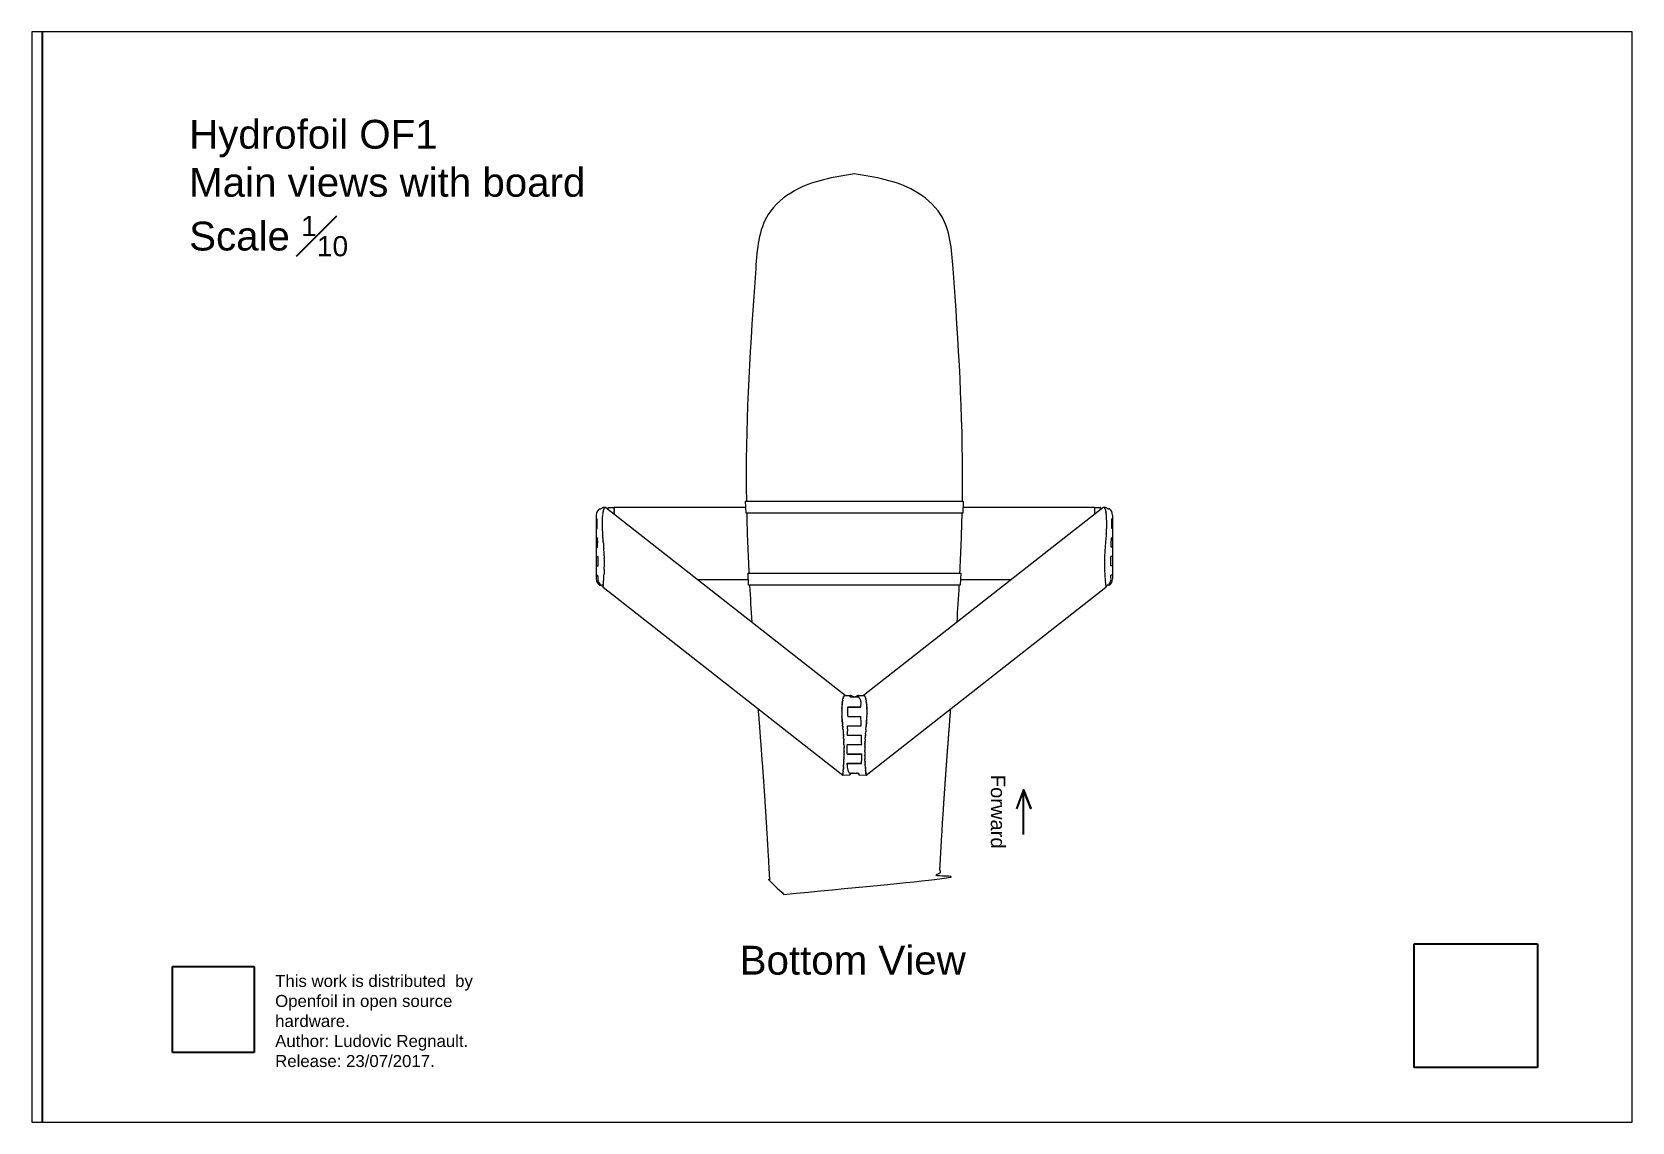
# Paper-space layout '8' of a CAD drawing. Header units: millimetres. Extents: x -23 to 310, y -9 to 218.
# The model-space entities are those that its viewports show. They can reach past a viewport. Long polylines and large blocks are cut down to what shows.
import ezdxf

# ---------------------------------------------------------------- set-up
doc = ezdxf.new("R2010")
doc.units = ezdxf.units.MM
doc.header["$LTSCALE"] = 0.05
for name, color, linetype, lineweight in [('Board', 52, 'Continuous', 13), ('Fixation part', 40, 'Continuous', 15), ('OF1', 7, 'Continuous', 15)]:
    doc.layers.add(name, color=color, linetype=linetype, lineweight=lineweight)
doc.layers.add('Text', color=8, linetype='Continuous')
doc.styles.get("Standard").update_dxf_attribs({"font": 'arial.ttf'})
picture_1 = doc.add_image_def('image1.jpg', size_in_pixel=(2362, 2362))
picture_2 = doc.add_image_def('image2.png', size_in_pixel=(761, 800))

psp = doc.layouts.new('8')

# ---------------------------------------------------------------- texts
at = {"color": 144, "true_color": 0x07839c, "insert": (27.79, 21.35), "char_height": 2.5, "attachment_point": 1}
psp.add_mtext_dynamic_manual_height_columns('This work is distributed  by Openfoil in open source hardware.\\PAuthor: Ludovic Regnault.\\PRelease: 23/07/2017.', width=53.1151, gutter_width=12.5, heights=[0], dxfattribs=at)
at = {"layer": 'Text', "insert": (9.9, 199.38), "char_height": 6, "attachment_point": 1}
psp.add_mtext_dynamic_manual_height_columns('\\A1;Hydrofoil OF1\\PMain views with board\\PScale {\\H0.7x;\\S1#10;}', width=81.4695, gutter_width=50, heights=[0], dxfattribs=at)

msp = doc.modelspace()

# ---------------------------------------------------------------- texts
at = {"layer": 'Text'}
msp.add_text('Forward', height=30, rotation=270, dxfattribs=at).set_placement((8125.5, 5977))
msp.add_text('Bottom View', height=60, dxfattribs=at).set_placement((7602.8, 5561))

# ---------------------------------------------------------------- linework, layer by layer
msp.add_lwpolyline([(6152.2, 7964), (22302.8, 7964), (22302.8, 4280.5), (6152.2, 4280.5)], close=True)
at = {"layer": 'Board'}
msp.add_open_spline([(8066.2, 6546.7), (8066.4, 6557.2), (8068.2, 6717.1), (8055.9, 6911.7), (8039.2, 7137.6), (7952.6, 7210.4), (7884.7, 7221.2), (7841.6, 7228.1), (7798.4, 7221.2), (7730.5, 7210.4), (7643.9, 7137.6), (7627.3, 6911.7), (7615, 6717.1), (7616.7, 6557.2), (7616.9, 6546.7)], degree=3, knots=[793.812278, 793.812278, 793.812278, 793.812278, 825.570502, 1279.254547, 1394.236922, 1468.372438, 1597.594701, 1597.594701, 1597.594701, 1726.816965, 1800.952481, 1915.934856, 2369.618901, 2401.377125, 2401.377125, 2401.377125, 2401.377125], dxfattribs=at)
for points in [[(7617.4, 6521.8), (7618.3, 6480.2), (7619.9, 6438.5), (7622, 6396.7)], [(8061.1, 6396.7), (8063.2, 6438.5), (8064.8, 6480.2), (8065.7, 6521.8)], [(7623.4, 6371.8), (7624.8, 6346.1), (7626.3, 6320.4), (7628, 6294.7)], [(8055.1, 6294.7), (8056.8, 6320.4), (8058.4, 6346.1), (8059.8, 6371.8)]]:
    msp.add_open_spline(points, degree=3, dxfattribs=at)
for points, weights, knots in [([(7641.1, 6114.5), (7645.9, 6051.4), (7655.1, 5931.8), (7661.9, 5812.7), (7665, 5756.5), (7665.9, 5739.7), (7678.1, 5728.1), (7695, 5728.1)], [1, 1, 1, 1, 1, 0.817582568425, 0.817582568425, 1], [2834.589664, 2834.589664, 2834.589664, 2834.589664, 3023.510859, 3192.673873, 3192.673873, 3192.673873, 3194.189403, 3194.189403, 3194.189403, 3194.189403]), ([(7695, 5728.1), (7792.7, 5728.1), (7890.4, 5728.1), (7988.2, 5728.1), (8005, 5728.1), (8017.2, 5739.7), (8018.1, 5756.5), (8021.2, 5812.7), (8028, 5931.8), (8037.2, 6051.4), (8042, 6114.5)], [1, 1, 1, 1, 0.817582568426, 0.817582568426, 1, 1, 1, 1, 1], [0, 0, 0, 0, 1, 1, 1, 2.51553, 2.51553, 2.51553, 171.678544, 360.599739, 360.599739, 360.599739, 360.599739])]:
    msp.add_rational_spline(points, weights, degree=3, knots=knots, dxfattribs=at)
at = {"layer": 'Fixation part'}
for points in [[(7615.2, 6546.7), (8067.9, 6546.7), (8066.9, 6521.8), (7616.2, 6521.8)], [(7620.3, 6396.7), (8062.8, 6396.7), (8061.8, 6371.8), (7621.3, 6371.8)]]:
    msp.add_lwpolyline(points, close=True, dxfattribs=at)
at = {"layer": 'OF1'}
for p, q in [((7311, 6530.6), (7312, 6530.6)), ((7314.7, 6531.4), (7316, 6532.1)), ((7318.9, 6526.4), (7318.7, 6525.6)), ((7318.7, 6525.6), (7318.7, 6525.5)), ((7319, 6527), (7318.9, 6526.4)), ((7319.1, 6527.4), (7319, 6527)), ((7319.2, 6527.8), (7319.1, 6527.6)), ((7319.1, 6527.6), (7319.1, 6527.4)), ((7319.3, 6528.2), (7319.2, 6528)), ((7319.2, 6528), (7319.2, 6527.8)), ((7319.4, 6528.6), (7319.3, 6528.3)), ((7319.3, 6528.3), (7319.3, 6528.2)), ((7319.7, 6529.9), (7319.4, 6528.7)), ((7319.4, 6528.7), (7319.4, 6528.6)), ((7319.8, 6530), (7319.7, 6529.9)), ((7319.7, 6529.9), (7319.7, 6529.9)), ((7319.8, 6530.1), (7319.8, 6530)), ((7322.7, 6533.7), (7319.9, 6533.5)), ((7322.7, 6533.7), (7322.7, 6533.7)), ((7323, 6533.7), (7323, 6533.7)), ((7822.4, 6142.2), (7324.3, 6533.1)), ((7326.4, 6531.4), (7327.7, 6530.9)), ((7327.7, 6531.5), (7326.9, 6531.2)), ((7327.9, 6531.2), (7327.6, 6531.3)), ((7329.3, 6532.8), (7329.8, 6533.3)), ((7330.9, 6528.7), (7330.9, 6528.7)), ((7332.2, 6527.2), (7332.1, 6527.3)), ((7332.7, 6526.5), (7332.2, 6527.2)), ((7341.8, 6533.7), (7341.8, 6533.7)), ((7341.8, 6533.7), (7341.8, 6533.6)), ((7341.8, 6533.7), (7341.8, 6533.7)), ((7341.8, 6533.7), (7341.8, 6533.7)), ((7615.7, 6533.7), (7341.8, 6533.7)), ((7341.8, 6533.6), (7341.8, 6533.6)), ((7341.8, 6533.6), (7341.8, 6533.6)), ((7341.8, 6533.6), (7341.8, 6533.6)), ((7341.8, 6533.6), (7341.8, 6533.6)), ((7341.8, 6533.6), (7341.8, 6533.5)), ((7341.8, 6533.6), (7341.8, 6533.6)), ((7341.8, 6533.6), (7341.8, 6533.6)), ((7341.8, 6533.6), (7341.8, 6533.6)), ((7341.8, 6533.6), (7341.8, 6533.6)), ((7341.8, 6533.5), (7341.8, 6533.5)), ((7341.8, 6533.5), (7341.8, 6533.5)), ((7341.8, 6533.5), (7341.8, 6533.4)), ((7341.8, 6533.5), (7341.8, 6533.5)), ((7341.8, 6533.5), (7341.8, 6533.5)), ((7341.8, 6533.5), (7341.8, 6533.5)), ((7341.8, 6533.4), (7341.8, 6533.4)), ((7341.8, 6533.4), (7341.8, 6533.4)), ((7341.8, 6533.4), (7341.8, 6533.3)), ((7341.8, 6533.4), (7341.8, 6533.4)), ((7341.8, 6533.4), (7341.8, 6533.4)), ((7341.8, 6533.4), (7341.8, 6533.4)), ((7341.8, 6533.3), (7341.8, 6533.2)), ((7341.8, 6533.3), (7341.8, 6533.3)), ((7341.8, 6533.2), (7341.8, 6533.2)), ((7341.8, 6532.9), (7341.8, 6533.2)), ((7341.8, 6533.2), (7341.8, 6533.2)), ((7341.8, 6532.9), (7341.8, 6532.9)), ((7341.8, 6532.9), (7341.8, 6532.8)), ((7341.8, 6532.8), (7341.8, 6532.8)), ((7341.8, 6532.7), (7341.8, 6532.8)), ((7341.8, 6532.8), (7341.8, 6532.8)), ((7341.8, 6532.7), (7341.8, 6532.7)), ((7341.8, 6532.6), (7341.8, 6532.7)), ((7341.8, 6532.6), (7341.8, 6532.6)), ((7341.8, 6532.6), (7341.8, 6532.5)), ((7341.8, 6532.6), (7341.8, 6532.6)), ((7341.8, 6532.5), (7341.8, 6532.4)), ((7341.8, 6532.5), (7341.8, 6532.5)), ((7341.8, 6532.4), (7341.8, 6532.4)), ((7341.8, 6532.3), (7341.8, 6532.4)), ((7341.8, 6532.4), (7341.8, 6532.4)), ((7341.8, 6532.3), (7341.8, 6532.3)), ((7341.8, 6532.2), (7341.8, 6532.3)), ((7341.8, 6532.2), (7341.8, 6532.2)), ((7341.8, 6532.1), (7341.8, 6532.2)), ((7341.8, 6532.1), (7341.8, 6532.1)), ((7341.8, 6532.1), (7341.8, 6532)), ((7341.8, 6532.1), (7341.8, 6532.1)), ((7341.8, 6532), (7341.8, 6531.8)), ((7341.8, 6532), (7341.8, 6532)), ((7341.8, 6531.8), (7341.8, 6531.7)), ((7341.8, 6531.8), (7341.8, 6531.8)), ((7341.8, 6531.6), (7341.8, 6531.7)), ((7341.8, 6531.6), (7341.8, 6531.6)), ((7341.8, 6531.5), (7341.8, 6531.6)), ((7341.8, 6531.5), (7341.8, 6531.4)), ((7341.8, 6531.4), (7341.8, 6531.3)), ((7341.8, 6531.4), (7341.8, 6531.4)), ((7341.8, 6531.3), (7341.8, 6531.1)), ((7341.8, 6531.3), (7341.8, 6531.3)), ((7341.8, 6531), (7341.8, 6531.1)), ((7341.8, 6531), (7341.8, 6531)), ((7341.8, 6530.9), (7341.8, 6531)), ((7341.8, 6530.9), (7341.8, 6530.8)), ((7341.8, 6530.7), (7341.8, 6530.8)), ((7341.8, 6530.7), (7341.8, 6530.6)), ((7341.8, 6530.5), (7341.8, 6530.6)), ((7341.8, 6530.5), (7341.8, 6530.4)), ((7341.8, 6530.3), (7341.8, 6530.4)), ((7341.8, 6530.3), (7341.8, 6530.2)), ((7341.8, 6530.2), (7341.8, 6530.2)), ((7341.8, 6530.1), (7341.8, 6530.2)), ((7341.8, 6530.1), (7341.8, 6529.9)), ((7341.8, 6529.6), (7341.8, 6529.9)), ((7341.8, 6529.6), (7341.8, 6529.6)), ((7341.8, 6529.3), (7341.8, 6529.6)), ((7341.8, 6529.3), (7341.8, 6529.3)), ((7341.8, 6529.1), (7341.8, 6529.3)), ((7341.8, 6529.1), (7341.8, 6528.9)), ((7341.8, 6528.8), (7341.8, 6528.9)), ((7341.8, 6528.8), (7341.8, 6528.7)), ((7341.8, 6528.7), (7341.8, 6528.7)), ((7341.8, 6528.4), (7341.8, 6528.7)), ((7341.8, 6528.4), (7341.8, 6528.3)), ((7341.8, 6528.2), (7341.8, 6528.3)), ((7341.8, 6528.2), (7341.8, 6528.1)), ((7341.8, 6527.7), (7341.8, 6528.1)), ((7341.8, 6527.7), (7341.8, 6527.2)), ((7341.8, 6527.2), (7341.8, 6527.1)), ((7341.8, 6527.1), (7341.8, 6526.4)), ((7341.8, 6526.1), (7341.8, 6526.4)), ((7341.8, 6526.1), (7341.8, 6525.6)), ((7341.8, 6525.6), (7341.8, 6525.6)), ((7341.8, 6525), (7341.8, 6525.6)), ((8358.8, 6533.1), (7860.7, 6142.2)), ((8341.4, 6533.7), (8067.4, 6533.7)), ((8341.4, 6533.7), (8341.4, 6533.7)), ((8341.4, 6533.7), (8341.4, 6533.6)), ((8341.4, 6533.7), (8341.4, 6533.7)), ((8341.4, 6533.7), (8341.4, 6533.7)), ((8341.4, 6533.6), (8341.4, 6533.6)), ((8341.4, 6533.6), (8341.4, 6533.6)), ((8341.4, 6533.6), (8341.4, 6533.5)), ((8341.4, 6533.6), (8341.4, 6533.6)), ((8341.4, 6533.6), (8341.4, 6533.6)), ((8341.4, 6533.5), (8341.4, 6533.4)), ((8341.4, 6533.5), (8341.4, 6533.5)), ((8341.4, 6533.4), (8341.4, 6533.4)), ((8341.4, 6533.4), (8341.4, 6533.4)), ((8341.4, 6533.4), (8341.4, 6533.3)), ((8341.4, 6533.4), (8341.4, 6533.4)), ((8341.4, 6533.4), (8341.4, 6533.4)), ((8341.4, 6533.4), (8341.4, 6533.4)), ((8341.4, 6533.3), (8341.4, 6533.2)), ((8341.4, 6533.3), (8341.4, 6533.3)), ((8341.4, 6533.2), (8341.4, 6532.9)), ((8341.4, 6532.9), (8341.4, 6532.9)), ((8341.4, 6532.9), (8341.4, 6532.8)), ((8341.4, 6532.8), (8341.4, 6532.8)), ((8341.4, 6532.8), (8341.4, 6532.8)), ((8341.4, 6532.8), (8341.4, 6532.7)), ((8341.4, 6532.7), (8341.4, 6532.6)), ((8341.4, 6532.6), (8341.4, 6532.5)), ((8341.4, 6532.6), (8341.4, 6532.6)), ((8341.4, 6532.5), (8341.4, 6532.3)), ((8341.4, 6532.5), (8341.4, 6532.5)), ((8341.4, 6532.3), (8341.4, 6532.2)), ((8341.4, 6532.2), (8341.4, 6532.1)), ((8341.4, 6532.1), (8341.4, 6532)), ((8341.4, 6532.1), (8341.4, 6532.1)), ((8341.4, 6532), (8341.4, 6531.9)), ((8341.4, 6531.9), (8341.4, 6531.8)), ((8341.4, 6531.8), (8341.4, 6531.7)), ((8341.4, 6531.7), (8341.4, 6531.7)), ((8341.4, 6531.7), (8341.4, 6531.5)), ((8341.4, 6531.5), (8341.4, 6531.4)), ((8341.4, 6531.5), (8341.4, 6531.5)), ((8341.4, 6531.4), (8341.4, 6531)), ((8341.4, 6531.4), (8341.4, 6531.4)), ((8341.4, 6531), (8341.4, 6530.8)), ((8341.4, 6530.8), (8341.4, 6530.8)), ((8341.4, 6530.8), (8341.4, 6530.6)), ((8341.4, 6530.6), (8341.4, 6530.5)), ((8341.4, 6530.5), (8341.4, 6530.4)), ((8341.4, 6530.5), (8341.4, 6530.5)), ((8341.4, 6530.4), (8341.4, 6530.3)), ((8341.4, 6530.3), (8341.4, 6530.2)), ((8341.4, 6530.2), (8341.4, 6530.2)), ((8341.4, 6530.2), (8341.4, 6530.1)), ((8341.4, 6530.1), (8341.4, 6529.9)), ((8341.4, 6529.9), (8341.4, 6529.6)), ((8341.4, 6529.6), (8341.4, 6529.6)), ((8341.4, 6529.6), (8341.4, 6529.3)), ((8341.4, 6529.3), (8341.4, 6529.3)), ((8341.4, 6529.3), (8341.4, 6529.1)), ((8341.4, 6529.1), (8341.4, 6528.9)), ((8341.4, 6528.9), (8341.4, 6528.8)), ((8341.4, 6528.8), (8341.4, 6528.7)), ((8341.4, 6528.7), (8341.4, 6528.6)), ((8341.4, 6528.6), (8341.4, 6528.4)), ((8341.4, 6528.4), (8341.4, 6528.3)), ((8341.4, 6528.3), (8341.4, 6528.2)), ((8341.4, 6528.2), (8341.4, 6528.1)), ((8341.4, 6528.1), (8341.4, 6527.7)), ((8341.4, 6527.7), (8341.4, 6527.2)), ((8341.4, 6527.2), (8341.4, 6527.1)), ((8341.4, 6527.1), (8341.4, 6526.4)), ((8341.4, 6526.4), (8341.4, 6526.1)), ((8341.4, 6526.1), (8341.4, 6525.6)), ((8341.4, 6525.6), (8341.4, 6525.6)), ((8341.4, 6525.6), (8341.4, 6525)), ((8350.5, 6526.5), (8350.9, 6527.2)), ((8350.9, 6527.2), (8351.1, 6527.3)), ((8352.2, 6528.7), (8352.3, 6528.7)), ((8353.9, 6532.8), (8353.4, 6533.3)), ((8355.2, 6531.2), (8355.5, 6531.3)), ((8355.5, 6531.5), (8356.2, 6531.2)), ((8356.7, 6531.4), (8355.5, 6530.9)), ((8360.1, 6533.7), (8360.1, 6533.7)), ((8360.4, 6533.7), (8360.4, 6533.7)), ((8363.2, 6533.5), (8360.4, 6533.7)), ((8363.3, 6530.1), (8363.4, 6530)), ((8363.4, 6530), (8363.4, 6529.9)), ((8363.4, 6529.9), (8363.4, 6529.9)), ((8363.4, 6529.9), (8363.7, 6528.7)), ((8363.7, 6528.7), (8363.8, 6528.6)), ((8363.8, 6528.6), (8363.8, 6528.3)), ((8363.8, 6528.3), (8363.8, 6528.2)), ((8363.8, 6528.2), (8363.9, 6528)), ((8363.9, 6528), (8363.9, 6527.8)), ((8363.9, 6527.8), (8364, 6527.6)), ((8364, 6527.6), (8364, 6527.4)), ((8364, 6527.4), (8364.1, 6527)), ((8364.1, 6527), (8364.2, 6526.4)), ((8364.2, 6526.4), (8364.4, 6525.6)), ((8364.4, 6525.6), (8364.4, 6525.5)), ((8368.4, 6531.4), (8367.1, 6532.1)), ((8372.1, 6530.6), (8371.1, 6530.6)), ((7304.5, 6517.7), (7304.5, 6509.7)), ((7304.5, 6509.7), (7306.1, 6509.7)), ((7304.5, 6509.3), (7306.1, 6509.3)), ((7304.5, 6509.3), (7304.5, 6490.2)), ((7306, 6507), (7306.1, 6509.7)), ((7306, 6501.7), (7306, 6507)), ((7306, 6496.4), (7306, 6501.7)), ((7306, 6491.1), (7306, 6496.4)), ((7316.4, 6496.7), (7316.4, 6496.4)), ((7317.8, 6520.8), (7317.6, 6519.3)), ((7317.8, 6520.9), (7317.8, 6520.8)), ((7317.9, 6521.7), (7317.9, 6521.6)), ((7318.4, 6523.9), (7318.3, 6523.4)), ((7318.5, 6524.6), (7318.4, 6524)), ((7318.4, 6524), (7318.4, 6523.9)), ((7318.7, 6525.5), (7318.5, 6524.6)), ((7341.8, 6525), (7341.8, 6524.7)), ((7341.8, 6524.4), (7341.8, 6524.7)), ((7341.8, 6524.4), (7341.8, 6524.3)), ((7341.8, 6524.1), (7341.8, 6524.3)), ((7341.8, 6524.1), (7341.8, 6524)), ((7341.8, 6524), (7341.8, 6523.9)), ((7341.8, 6523.8), (7341.8, 6523.9)), ((7341.8, 6523.8), (7341.8, 6523.7)), ((7341.8, 6523.5), (7341.8, 6523.7)), ((7341.8, 6523.5), (7341.8, 6523.4)), ((7341.8, 6523.2), (7341.8, 6523.4)), ((7341.8, 6523.2), (7341.8, 6523.1)), ((7341.8, 6522.9), (7341.8, 6523.1)), ((7341.8, 6522.9), (7341.8, 6522.9)), ((7341.8, 6522.5), (7341.8, 6522.9)), ((7341.8, 6522.5), (7341.8, 6522.5)), ((7341.8, 6521.7), (7341.8, 6522.5)), ((7341.8, 6521.7), (7341.8, 6521.6)), ((7341.8, 6521.4), (7341.8, 6521.6)), ((7341.8, 6521.4), (7341.8, 6521.3)), ((7341.8, 6520.9), (7341.8, 6521.3)), ((7341.8, 6520.9), (7341.8, 6520.9)), ((7341.8, 6520.9), (7341.8, 6520.9)), ((7341.8, 6520.5), (7341.8, 6520.9)), ((7341.8, 6520.5), (7341.8, 6520.4)), ((7341.8, 6520.1), (7341.8, 6520.4)), ((7341.8, 6520.1), (7341.8, 6520.1)), ((7341.8, 6519.7), (7341.8, 6520.1)), ((7341.8, 6519.7), (7341.8, 6519.6)), ((7341.8, 6519.4), (7341.8, 6519.6)), ((8341.4, 6525), (8341.4, 6524.7)), ((8341.4, 6524.7), (8341.4, 6524.4)), ((8341.4, 6524.4), (8341.4, 6524.3)), ((8341.4, 6524.3), (8341.4, 6524.1)), ((8341.4, 6524.1), (8341.4, 6524)), ((8341.4, 6524), (8341.4, 6523.9)), ((8341.4, 6523.9), (8341.4, 6523.8)), ((8341.4, 6523.8), (8341.4, 6523.6)), ((8341.4, 6523.6), (8341.4, 6523.5)), ((8341.4, 6523.5), (8341.4, 6523.4)), ((8341.4, 6523.4), (8341.4, 6523.2)), ((8341.4, 6523.2), (8341.4, 6523.1)), ((8341.4, 6523.1), (8341.4, 6523)), ((8341.4, 6523), (8341.4, 6522.9)), ((8341.4, 6522.9), (8341.4, 6522.5)), ((8341.4, 6522.5), (8341.4, 6522.5)), ((8341.4, 6522.5), (8341.4, 6522.4)), ((8341.4, 6522.4), (8341.4, 6521.7)), ((8341.4, 6521.7), (8341.4, 6521.6)), ((8341.4, 6521.6), (8341.4, 6521.3)), ((8341.4, 6521.3), (8341.4, 6521.2)), ((8341.4, 6521.2), (8341.4, 6520.9)), ((8341.4, 6520.9), (8341.4, 6520.9)), ((8341.4, 6520.9), (8341.4, 6520.9)), ((8341.4, 6520.9), (8341.4, 6520.5)), ((8341.4, 6520.5), (8341.4, 6520.4)), ((8341.4, 6520.4), (8341.4, 6520.1)), ((8341.4, 6520.1), (8341.4, 6520.1)), ((8341.4, 6520.1), (8341.4, 6519.7)), ((8341.4, 6519.7), (8341.4, 6519.6)), ((8341.4, 6519.6), (8341.4, 6519.4)), ((8364.4, 6525.5), (8364.6, 6524.6)), ((8364.6, 6524.6), (8364.7, 6524)), ((8364.7, 6524), (8364.8, 6523.9)), ((8364.8, 6523.9), (8364.9, 6523.4)), ((8365.2, 6521.7), (8365.2, 6521.6)), ((8365.3, 6520.9), (8365.3, 6520.8)), ((8365.3, 6520.8), (8365.6, 6519.3)), ((8366.7, 6496.7), (8366.7, 6496.4)), ((8378.6, 6509.7), (8377.1, 6509.7)), ((8377.1, 6507), (8377.1, 6509.7)), ((8378.6, 6509.3), (8377.1, 6509.3)), ((8377.2, 6501.7), (8377.1, 6507)), ((8377.1, 6491.1), (8377.2, 6496.4)), ((8377.2, 6496.4), (8377.2, 6501.7)), ((8378.6, 6517.7), (8378.6, 6509.7)), ((8378.6, 6509.3), (8378.6, 6490.2)), ((7304.5, 6490.2), (7306, 6490.2)), ((7304.5, 6489.8), (7306.1, 6489.8)), ((7304.5, 6489.8), (7304.5, 6470.7)), ((7304.5, 6470.7), (7306.7, 6470.7)), ((7304.5, 6470.3), (7306.7, 6470.3)), ((7304.5, 6470.3), (7304.5, 6451.2)), ((7306.1, 6489.8), (7306, 6491.1)), ((7306.9, 6464.5), (7306.7, 6469.8)), ((7307.3, 6453.8), (7307.1, 6459.2)), ((7316.9, 6485.8), (7316.9, 6485.6)), ((7317.6, 6477.8), (7317.6, 6477.5)), ((7317.6, 6477.5), (7317.7, 6476.4)), ((7317.7, 6476.4), (7317.8, 6475.1)), ((7318.2, 6470.7), (7318.2, 6470.5)), ((7318.2, 6470.5), (7318.3, 6470.3)), ((7318.3, 6470.3), (7318.3, 6469.8)), ((7318.8, 6464.4), (7318.9, 6463.1)), ((7319.2, 6459.2), (7319.6, 6453.8)), ((8363.9, 6459.2), (8363.5, 6453.8)), ((8364.4, 6464.4), (8364.3, 6463.1)), ((8364.9, 6470.3), (8364.8, 6469.8)), ((8364.9, 6470.7), (8364.9, 6470.5)), ((8364.9, 6470.5), (8364.9, 6470.3)), ((8365.4, 6476.4), (8365.3, 6475.1)), ((8365.5, 6477.5), (8365.4, 6476.4)), ((8365.6, 6477.8), (8365.5, 6477.5)), ((8366.2, 6485.8), (8366.2, 6485.6)), ((8375.8, 6453.8), (8376, 6459.2)), ((8376.2, 6464.5), (8376.4, 6469.8)), ((8378.6, 6470.7), (8376.5, 6470.7)), ((8378.6, 6470.3), (8376.5, 6470.3)), ((8377.1, 6489.8), (8377.1, 6491.1)), ((8378.6, 6490.2), (8377.1, 6490.2)), ((8378.6, 6489.8), (8377.1, 6489.8)), ((8378.6, 6489.8), (8378.6, 6470.7)), ((8378.6, 6470.3), (8378.6, 6451.2)), ((7304.5, 6451.2), (7307.4, 6451.2)), ((7304.5, 6450.8), (7307.4, 6450.8)), ((7304.5, 6450.8), (7304.5, 6431.7)), ((7304.5, 6431.7), (7308.1, 6431.7)), ((7304.5, 6431.3), (7308.1, 6431.3)), ((7304.5, 6431.3), (7304.5, 6412.2)), ((7307.4, 6450.8), (7307.3, 6453.8)), ((7308.2, 6427.2), (7308.1, 6431.7)), ((7308.3, 6421.9), (7308.2, 6427.2)), ((7319.6, 6453.8), (7319.6, 6453.4)), ((7319.6, 6453.4), (7319.7, 6452.3)), ((7319.7, 6452.3), (7319.8, 6451.2)), ((7320, 6448.7), (7320, 6448.5)), ((7321, 6432.6), (7321, 6431.7)), ((7321, 6431.7), (7321, 6431.3)), ((7321, 6431.3), (7321, 6430.8)), ((7321, 6430.8), (7321.1, 6427.2)), ((8362.1, 6430.8), (8362, 6427.2)), ((8362.2, 6432.6), (8362.1, 6431.7)), ((8362.1, 6431.7), (8362.1, 6431.3)), ((8362.1, 6431.3), (8362.1, 6430.8)), ((8363.1, 6448.7), (8363.1, 6448.5)), ((8363.4, 6452.3), (8363.3, 6451.2)), ((8363.5, 6453.4), (8363.4, 6452.3)), ((8363.5, 6453.8), (8363.5, 6453.4)), ((8374.8, 6421.9), (8374.9, 6427.2)), ((8374.9, 6427.2), (8375, 6431.7)), ((8378.6, 6431.7), (8375, 6431.7)), ((8378.6, 6431.3), (8375, 6431.3)), ((8375.7, 6450.8), (8375.8, 6453.8)), ((8378.6, 6451.2), (8375.7, 6451.2)), ((8378.6, 6450.8), (8375.7, 6450.8)), ((8378.6, 6450.8), (8378.6, 6431.7)), ((8378.6, 6431.3), (8378.6, 6412.2)), ((7304.5, 6412.2), (7308.3, 6412.2)), ((7304.5, 6411.8), (7308.3, 6411.8)), ((7304.5, 6411.8), (7304.5, 6392.7)), ((7304.5, 6392.7), (7307.8, 6392.7)), ((7307.7, 6390), (7307.8, 6392.7)), ((7308.3, 6416.6), (7308.3, 6421.9)), ((7308.3, 6411.8), (7308.3, 6416.6)), ((7320.7, 6396.4), (7320.6, 6395.3)), ((7320.9, 6400.6), (7320.7, 6396.4)), ((7321, 6402.7), (7320.9, 6402)), ((7320.9, 6402), (7320.9, 6401.3)), ((7320.9, 6401.3), (7320.9, 6400.6)), ((7321, 6404.6), (7321, 6404)), ((7321, 6404), (7321, 6402.7)), ((7321.2, 6412.1), (7321.2, 6411.3)), ((8361.9, 6412.1), (8361.9, 6411.3)), ((8362.1, 6404.6), (8362.1, 6404)), ((8362.1, 6404), (8362.2, 6402.7)), ((8362.2, 6402.7), (8362.2, 6402)), ((8362.2, 6402), (8362.2, 6401.3)), ((8362.2, 6401.3), (8362.2, 6400.6)), ((8362.2, 6400.6), (8362.4, 6396.4)), ((8362.4, 6396.4), (8362.5, 6395.3)), ((8374.8, 6416.6), (8374.8, 6421.9)), ((8374.9, 6411.8), (8374.8, 6416.6)), ((8378.6, 6412.2), (8374.9, 6412.2)), ((8378.6, 6411.8), (8374.9, 6411.8)), ((8378.6, 6392.7), (8375.3, 6392.7)), ((8375.4, 6390), (8375.3, 6392.7)), ((8378.6, 6411.8), (8378.6, 6392.7)), ((7304.5, 6392.3), (7307.8, 6392.3)), ((7304.5, 6392.3), (7304.5, 6384.7)), ((7311, 6371.8), (7313.9, 6371.8)), ((7313.9, 6371.8), (7314, 6371.8)), ((7316.5, 6370.8), (7316.8, 6370.4)), ((7317.1, 6369.3), (7317.1, 6369.1)), ((7317.1, 6369.1), (7317.2, 6368.9)), ((7317.3, 6368.7), (7317.3, 6368.7)), ((7318.5, 6369.4), (7318.4, 6369.2)), ((7318.4, 6369.2), (7318.4, 6369.1)), ((7318.4, 6369.1), (7318.4, 6369)), ((7318.4, 6369), (7318.4, 6368.6)), ((7318.6, 6370.4), (7318.5, 6369.4)), ((7318.5, 6367.7), (7817.3, 5976.2)), ((7318.7, 6371.3), (7318.6, 6370.4)), ((7318.8, 6372.3), (7318.7, 6371.3)), ((7319, 6373.3), (7319, 6373.2)), ((7319.8, 6382.2), (7319.8, 6381.8)), ((7514.5, 6383.8), (7620.8, 6383.8)), ((7865.8, 5976.2), (8364.7, 6367.7)), ((8062.3, 6383.8), (8168.6, 6383.8)), ((8363.3, 6382.2), (8363.3, 6381.8)), ((8364.2, 6373.3), (8364.2, 6373.2)), ((8364.3, 6372.3), (8364.4, 6371.3)), ((8364.4, 6371.3), (8364.5, 6370.4)), ((8364.5, 6370.4), (8364.7, 6369.4)), ((8364.7, 6369.4), (8364.7, 6369.2)), ((8364.7, 6369.2), (8364.7, 6369.1)), ((8364.7, 6369.1), (8364.7, 6369)), ((8364.7, 6369), (8364.8, 6368.6)), ((8365.8, 6368.7), (8365.8, 6368.7)), ((8366.1, 6369.1), (8365.9, 6368.9)), ((8366.1, 6369.3), (8366.1, 6369.1)), ((8366.6, 6370.8), (8366.4, 6370.4)), ((8372.1, 6371.8), (8369.2, 6371.8)), ((8369.2, 6371.8), (8369.2, 6371.8)), ((8378.6, 6392.3), (8375.3, 6392.3)), ((8378.6, 6392.3), (8378.6, 6384.7)), ((7816.3, 6126.4), (7816.2, 6126.2)), ((7816.4, 6127.1), (7816.3, 6126.9)), ((7816.3, 6126.8), (7816.3, 6126.9)), ((7816.3, 6126.8), (7816.3, 6126.5)), ((7816.3, 6126.4), (7816.3, 6126.5)), ((7816.5, 6127.9), (7816.4, 6127.7)), ((7816.5, 6127.9), (7816.5, 6128.2)), ((7816.6, 6129), (7816.7, 6129.3)), ((7816.6, 6128.7), (7816.6, 6129)), ((7816.6, 6129), (7816.6, 6129)), ((7816.7, 6129.6), (7816.8, 6129.9)), ((7816.7, 6129.3), (7816.7, 6129.6)), ((7816.7, 6129.6), (7816.7, 6129.6)), ((7816.8, 6130.3), (7816.9, 6130.5)), ((7816.8, 6130.3), (7816.8, 6130.2)), ((7816.8, 6129.9), (7816.8, 6130.2)), ((7816.9, 6130.6), (7816.9, 6130.5)), ((7817.1, 6131.6), (7817, 6131.3)), ((7817.1, 6131.9), (7817.2, 6132)), ((7817.1, 6131.9), (7817.1, 6131.6)), ((7817.1, 6131.6), (7817.1, 6131.6)), ((7817.3, 6132.4), (7817.2, 6132)), ((7817.4, 6133), (7817.3, 6132.8)), ((7817.3, 6132.5), (7817.3, 6132.8)), ((7817.3, 6132.5), (7817.3, 6132.4)), ((7817.4, 6133), (7817.5, 6133.5)), ((7817.6, 6134), (7817.5, 6133.5)), ((7817.6, 6134), (7817.7, 6134.5)), ((7817.6, 6134), (7817.6, 6134)), ((7817.7, 6134.7), (7817.8, 6134.9)), ((7817.7, 6134.7), (7817.7, 6134.5)), ((7817.9, 6135.5), (7817.8, 6135.2)), ((7817.8, 6134.9), (7817.8, 6135.2)), ((7817.9, 6135.6), (7818, 6135.9)), ((7817.9, 6135.6), (7817.9, 6135.5)), ((7818, 6136.1), (7818.1, 6136.3)), ((7818, 6136.1), (7818, 6135.9)), ((7818.1, 6136.4), (7818.2, 6136.7)), ((7818.1, 6136.4), (7818.1, 6136.3)), ((7818.2, 6136.8), (7818.3, 6137)), ((7818.2, 6136.8), (7818.2, 6136.7)), ((7818.3, 6137.4), (7818.4, 6137.5)), ((7818.3, 6137.4), (7818.3, 6137.3)), ((7818.3, 6137.2), (7818.3, 6137.3)), ((7818.3, 6137.2), (7818.3, 6137)), ((7818.4, 6137.6), (7818.6, 6138.3)), ((7818.4, 6137.6), (7818.4, 6137.5)), ((7818.8, 6138.8), (7818.7, 6138.7)), ((7818.7, 6138.6), (7818.7, 6138.7)), ((7818.7, 6138.6), (7818.7, 6138.6)), ((7818.8, 6139.1), (7818.9, 6139.1)), ((7818.8, 6139.1), (7818.8, 6139)), ((7818.8, 6139), (7818.8, 6139)), ((7818.8, 6139), (7818.8, 6138.9)), ((7818.8, 6138.8), (7818.8, 6138.9)), ((7819, 6139.5), (7818.9, 6139.1)), ((7819, 6139.5), (7819, 6139.6)), ((7819.1, 6139.6), (7819, 6139.6)), ((7819.1, 6139.8), (7819.2, 6139.9)), ((7819.1, 6139.8), (7819.1, 6139.7)), ((7819.1, 6139.6), (7819.1, 6139.7)), ((7819.2, 6140), (7819.3, 6140.1)), ((7819.2, 6139.9), (7819.2, 6140)), ((7819.2, 6140), (7819.2, 6140)), ((7819.2, 6139.9), (7819.2, 6139.9)), ((7819.4, 6140.3), (7819.3, 6140.2)), ((7819.3, 6140.1), (7819.3, 6140.2)), ((7819.3, 6140.1), (7819.3, 6140.1)), ((7819.4, 6140.3), (7819.4, 6140.3)), ((7819.6, 6140.7), (7819.5, 6140.6)), ((7819.5, 6140.6), (7819.5, 6140.6)), ((7819.5, 6140.6), (7819.5, 6140.5)), ((7819.5, 6140.5), (7819.5, 6140.5)), ((7819.6, 6140.7), (7819.6, 6140.7)), ((7819.7, 6140.7), (7819.6, 6140.7)), ((7819.7, 6140.7), (7819.7, 6140.8)), ((7819.8, 6140.9), (7819.8, 6141)), ((7819.9, 6141), (7819.8, 6141)), ((7819.9, 6141.1), (7820, 6141.2)), ((7819.9, 6141.1), (7819.9, 6141)), ((7819.9, 6141), (7819.9, 6141)), ((7820.1, 6141.3), (7820, 6141.2)), ((7820, 6141.2), (7820, 6141.2)), ((7820, 6141.2), (7820, 6141.2)), ((7820.1, 6141.3), (7820.2, 6141.4)), ((7820.1, 6141.3), (7820.1, 6141.3)), ((7820.1, 6141.3), (7820.1, 6141.3)), ((7820.2, 6141.4), (7820.3, 6141.5)), ((7820.2, 6141.4), (7820.2, 6141.4)), ((7820.3, 6141.5), (7820.5, 6141.6)), ((7820.3, 6141.5), (7820.3, 6141.5)), ((7820.5, 6141.7), (7820.5, 6141.7)), ((7820.6, 6141.7), (7820.5, 6141.7)), ((7820.5, 6141.7), (7820.5, 6141.6)), ((7820.6, 6141.7), (7820.6, 6141.8)), ((7820.7, 6141.8), (7820.6, 6141.8)), ((7820.8, 6141.9), (7820.7, 6141.8)), ((7820.7, 6141.8), (7820.7, 6141.8)), ((7820.8, 6141.9), (7820.8, 6141.9)), ((7820.8, 6141.9), (7820.9, 6141.9)), ((7820.9, 6141.9), (7820.9, 6141.9)), ((7820.9, 6141.9), (7820.9, 6141.9)), ((7821, 6142), (7821.1, 6142)), ((7821.2, 6142.1), (7821.1, 6142)), ((7821.1, 6142), (7821.1, 6142)), ((7821.2, 6142.1), (7821.2, 6142.1)), ((7821.2, 6142.1), (7821.3, 6142.1)), ((7821.2, 6142.1), (7821.2, 6142.1)), ((7821.3, 6142.1), (7821.3, 6142.1)), ((7821.4, 6142.1), (7821.3, 6142.1)), ((7821.3, 6142.1), (7821.3, 6142.1)), ((7821.4, 6142.1), (7821.4, 6142.1)), ((7821.4, 6142.1), (7821.5, 6142.1)), ((7821.4, 6142.1), (7821.4, 6142.1)), ((7821.5, 6142.2), (7821.6, 6142.2)), ((7821.5, 6142.2), (7821.5, 6142.1)), ((7821.6, 6142.2), (7821.6, 6142.2)), ((7821.7, 6142.2), (7821.6, 6142.2)), ((7821.6, 6142.2), (7821.6, 6142.2)), ((7821.7, 6142.2), (7821.7, 6142.2)), ((7821.7, 6142.2), (7821.7, 6142.2)), ((7833.6, 6139), (7841.6, 6139)), ((7834.1, 6141.8), (7835, 6141.5)), ((7836, 6141.1), (7837.3, 6140.6)), ((7841.6, 6139), (7849.5, 6139)), ((7842.3, 6139.2), (7842.2, 6139.5)), ((7842.2, 6139.5), (7842.2, 6139.5)), ((7842.2, 6139.5), (7842.3, 6139.5)), ((7847.1, 6141.1), (7845.8, 6140.6)), ((7849, 6141.8), (7848.1, 6141.5)), ((7849.5, 6139), (7849.5, 6139)), ((7849.5, 6139), (7849.5, 6139)), ((7855.1, 6120.8), (7855.3, 6126.2)), ((7861.5, 6142.2), (7861.4, 6142.2)), ((7861.4, 6142.2), (7861.4, 6142.2)), ((7861.5, 6142.2), (7861.5, 6142.2)), ((7861.5, 6142.2), (7861.5, 6142.2)), ((7861.5, 6142.2), (7861.6, 6142.2)), ((7861.6, 6142.2), (7861.6, 6142.2)), ((7861.6, 6142.2), (7861.7, 6142.1)), ((7861.8, 6142.1), (7861.7, 6142.1)), ((7861.7, 6142.1), (7861.7, 6142.1)), ((7861.7, 6142.1), (7861.7, 6142.1)), ((7861.8, 6142.1), (7861.8, 6142.1)), ((7861.8, 6142.1), (7861.8, 6142.1)), ((7861.8, 6142.1), (7861.9, 6142.1)), ((7862, 6142.1), (7861.9, 6142.1)), ((7861.9, 6142.1), (7861.9, 6142.1)), ((7861.9, 6142.1), (7861.9, 6142.1)), ((7862, 6142.1), (7862, 6142)), ((7862, 6142), (7862.1, 6142)), ((7862.1, 6142), (7862.1, 6142)), ((7862.2, 6141.9), (7862.2, 6141.9)), ((7862.2, 6141.9), (7862.3, 6141.9)), ((7862.4, 6141.9), (7862.3, 6141.9)), ((7862.3, 6141.9), (7862.3, 6141.9)), ((7862.4, 6141.9), (7862.4, 6141.8)), ((7862.4, 6141.8), (7862.4, 6141.8)), ((7862.4, 6141.8), (7862.5, 6141.8)), ((7862.6, 6141.7), (7862.5, 6141.8)), ((7862.6, 6141.7), (7862.6, 6141.7)), ((7862.6, 6141.7), (7862.6, 6141.7)), ((7862.6, 6141.7), (7862.7, 6141.6)), ((7862.8, 6141.5), (7862.7, 6141.6)), ((7862.9, 6141.4), (7862.8, 6141.5)), ((7862.8, 6141.5), (7862.8, 6141.5)), ((7863, 6141.3), (7862.9, 6141.4)), ((7862.9, 6141.4), (7862.9, 6141.4)), ((7863.1, 6141.3), (7863, 6141.3)), ((7863, 6141.3), (7863, 6141.3)), ((7863.1, 6141.3), (7863.1, 6141.2)), ((7863.1, 6141.2), (7863.1, 6141.2)), ((7863.1, 6141.2), (7863.2, 6141.2)), ((7863.2, 6141.1), (7863.2, 6141.2)), ((7863.2, 6141.1), (7863.3, 6141)), ((7863.3, 6140.9), (7863.3, 6141)), ((7863.3, 6141), (7863.3, 6141)), ((7863.3, 6141), (7863.3, 6141)), ((7863.5, 6140.7), (7863.4, 6140.8)), ((7863.5, 6140.7), (7863.5, 6140.7)), ((7863.5, 6140.7), (7863.5, 6140.7)), ((7863.5, 6140.7), (7863.6, 6140.6)), ((7863.6, 6140.6), (7863.6, 6140.6)), ((7863.6, 6140.6), (7863.6, 6140.5)), ((7863.7, 6140.5), (7863.6, 6140.5)), ((7863.8, 6140.3), (7863.7, 6140.3)), ((7863.8, 6140.3), (7863.8, 6140.2)), ((7863.8, 6140.1), (7863.8, 6140.2)), ((7863.8, 6140.1), (7863.9, 6140.1)), ((7863.9, 6140), (7863.9, 6140.1)), ((7864, 6139.9), (7863.9, 6140)), ((7863.9, 6140), (7863.9, 6140)), ((7864, 6139.8), (7864, 6139.9)), ((7864, 6139.9), (7864, 6139.9)), ((7864, 6139.8), (7864, 6139.7)), ((7864.1, 6139.6), (7864, 6139.7)), ((7864.1, 6139.5), (7864.1, 6139.6)), ((7864.1, 6139.6), (7864.1, 6139.6)), ((7864.1, 6139.5), (7864.3, 6139.1)), ((7864.3, 6139.1), (7864.3, 6139.1)), ((7864.3, 6139.1), (7864.3, 6139)), ((7864.3, 6139), (7864.3, 6139)), ((7864.3, 6139), (7864.3, 6138.9)), ((7864.4, 6138.8), (7864.3, 6138.9)), ((7864.4, 6138.8), (7864.4, 6138.7)), ((7864.4, 6138.6), (7864.4, 6138.7)), ((7864.4, 6138.6), (7864.5, 6138.6)), ((7864.7, 6137.6), (7864.5, 6138.3)), ((7864.7, 6137.6), (7864.8, 6137.5)), ((7864.8, 6137.4), (7864.8, 6137.5)), ((7864.8, 6137.4), (7864.8, 6137.3)), ((7864.8, 6137.2), (7864.8, 6137.3)), ((7864.8, 6137.2), (7864.9, 6137)), ((7864.9, 6136.8), (7864.9, 6137)), ((7864.9, 6136.8), (7865, 6136.7)), ((7865, 6136.4), (7865, 6136.7)), ((7865, 6136.4), (7865.1, 6136.3)), ((7865.1, 6136.1), (7865.1, 6136.3)), ((7865.1, 6136.1), (7865.1, 6135.9)), ((7865.2, 6135.6), (7865.1, 6135.9)), ((7865.2, 6135.6), (7865.2, 6135.5)), ((7865.2, 6135.5), (7865.3, 6135.2)), ((7865.4, 6134.9), (7865.3, 6135.2)), ((7865.4, 6134.7), (7865.4, 6134.9)), ((7865.4, 6134.7), (7865.4, 6134.5)), ((7865.5, 6134), (7865.4, 6134.5)), ((7865.5, 6134), (7865.6, 6134)), ((7865.6, 6134), (7865.7, 6133.5)), ((7865.8, 6133), (7865.7, 6133.5)), ((7865.8, 6133), (7865.8, 6132.8)), ((7865.9, 6132.5), (7865.8, 6132.8)), ((7865.9, 6132.5), (7865.9, 6132.4)), ((7865.9, 6132.4), (7866, 6132)), ((7866, 6131.9), (7866, 6132)), ((7866, 6131.9), (7866, 6131.6)), ((7866, 6131.6), (7866, 6131.6)), ((7866, 6131.6), (7866.1, 6131.3)), ((7866.2, 6130.6), (7866.2, 6130.5)), ((7866.3, 6130.3), (7866.2, 6130.5)), ((7866.3, 6130.3), (7866.3, 6130.2)), ((7866.3, 6129.9), (7866.3, 6130.2)), ((7866.4, 6129.6), (7866.4, 6129.9)), ((7866.4, 6129.3), (7866.4, 6129.6)), ((7866.4, 6129.6), (7866.4, 6129.6)), ((7866.5, 6129), (7866.4, 6129.3)), ((7866.6, 6128.7), (7866.5, 6129)), ((7866.5, 6129), (7866.5, 6129)), ((7866.7, 6127.9), (7866.6, 6128.2)), ((7866.7, 6127.9), (7866.7, 6127.7)), ((7866.8, 6127.1), (7866.8, 6126.9)), ((7866.8, 6126.8), (7866.8, 6126.9)), ((7866.8, 6126.8), (7866.8, 6126.5)), ((7866.9, 6126.4), (7866.8, 6126.5)), ((7866.9, 6126.4), (7866.9, 6126.2)), ((7815.3, 6109.6), (7815.3, 6110.2)), ((7815.3, 6109.6), (7815.3, 6109.4)), ((7815.3, 6105.2), (7815.3, 6104.9)), ((7815.5, 6115.4), (7815.4, 6114.9)), ((7815.4, 6114.1), (7815.4, 6114.9)), ((7815.4, 6114.1), (7815.4, 6113.8)), ((7815.4, 6113.7), (7815.4, 6113.8)), ((7815.5, 6116.5), (7815.5, 6116.2)), ((7815.5, 6116), (7815.5, 6116.2)), ((7815.5, 6116), (7815.5, 6115.5)), ((7815.5, 6115.4), (7815.5, 6115.5)), ((7815.5, 6099.6), (7815.5, 6099.8)), ((7815.5, 6099.6), (7815.5, 6099.6)), ((7815.6, 6098), (7815.5, 6098.3)), ((7815.5, 6098.3), (7815.5, 6098.3)), ((7815.7, 6119.2), (7815.6, 6118.8)), ((7815.6, 6118.6), (7815.6, 6118.8)), ((7815.6, 6118.6), (7815.6, 6118.2)), ((7815.6, 6098), (7815.6, 6097.6)), ((7815.6, 6097.3), (7815.6, 6097.6)), ((7815.7, 6119.7), (7815.7, 6119.5)), ((7815.7, 6119.2), (7815.7, 6119.5)), ((7815.7, 6095.3), (7815.8, 6094.8)), ((7815.8, 6094.2), (7815.8, 6094.8)), ((7815.8, 6094.2), (7815.8, 6094.1)), ((7815.9, 6093.5), (7815.8, 6094.1)), ((7816, 6123.6), (7815.9, 6123.1)), ((7815.9, 6122.7), (7815.9, 6123.1)), ((7816, 6124.2), (7816.1, 6124.5)), ((7816, 6124.2), (7816, 6123.7)), ((7816, 6123.6), (7816, 6123.7)), ((7816.1, 6125.2), (7816.2, 6125.4)), ((7816.1, 6125.2), (7816.1, 6125)), ((7816.1, 6124.8), (7816.1, 6125)), ((7816.1, 6124.8), (7816.1, 6124.5)), ((7816.2, 6125.5), (7816.2, 6125.4)), ((7828.1, 6118.2), (7841.6, 6118.2)), ((7828.2, 6115.5), (7828.1, 6118.2)), ((7828.1, 6117.8), (7841.6, 6117.8)), ((7828.1, 6098.7), (7841.6, 6098.7)), ((7828.1, 6098.3), (7841.6, 6098.3)), ((7828.2, 6110.2), (7828.2, 6115.5)), ((7828.2, 6104.9), (7828.2, 6110.2)), ((7828.2, 6099.6), (7828.2, 6104.9)), ((7836.2, 6118.2), (7836.2, 6117.8)), ((7836.2, 6098.7), (7836.2, 6098.3)), ((7841.6, 6118.2), (7855, 6118.2)), ((7841.6, 6117.8), (7855, 6117.8)), ((7841.6, 6098.7), (7855, 6098.7)), ((7841.6, 6098.3), (7855, 6098.3)), ((7846.9, 6118.2), (7846.9, 6117.8)), ((7846.9, 6098.7), (7846.9, 6098.3)), ((7855, 6117.8), (7855.1, 6120.8)), ((7855.1, 6094.2), (7855, 6098.7)), ((7855.3, 6088.9), (7855.1, 6094.2)), ((7867, 6125.5), (7867, 6125.4)), ((7867, 6125.2), (7867, 6125.4)), ((7867, 6125.2), (7867, 6125)), ((7867, 6124.8), (7867, 6125)), ((7867, 6124.8), (7867.1, 6124.5)), ((7867.1, 6124.2), (7867.1, 6124.5)), ((7867.1, 6124.2), (7867.1, 6123.7)), ((7867.1, 6123.6), (7867.1, 6123.7)), ((7867.1, 6123.6), (7867.2, 6123.1)), ((7867.2, 6122.7), (7867.2, 6123.1)), ((7867.3, 6094.2), (7867.3, 6094.1)), ((7867.3, 6093.5), (7867.3, 6094.1)), ((7867.4, 6119.7), (7867.5, 6119.3)), ((7867.4, 6095.9), (7867.5, 6096.2)), ((7867.5, 6118.1), (7867.5, 6117.8)), ((7867.6, 6117.6), (7867.5, 6117.8)), ((7867.5, 6096.5), (7867.5, 6096.9)), ((7867.5, 6096.5), (7867.5, 6096.2)), ((7867.6, 6117.6), (7867.6, 6117.2)), ((7867.6, 6117), (7867.6, 6117.2)), ((7867.6, 6117), (7867.6, 6116.6)), ((7867.6, 6116.5), (7867.6, 6116.6)), ((7867.6, 6116.5), (7867.6, 6116.1)), ((7867.6, 6116), (7867.6, 6116.1)), ((7867.6, 6116), (7867.7, 6115.5)), ((7867.7, 6099.6), (7867.6, 6099)), ((7867.6, 6098.8), (7867.6, 6099)), ((7867.6, 6098.8), (7867.6, 6098.7)), ((7867.6, 6098.7), (7867.6, 6098.5)), ((7867.6, 6098.3), (7867.6, 6098.5)), ((7867.7, 6115.4), (7867.7, 6115.5)), ((7867.7, 6115.4), (7867.7, 6114.9)), ((7867.7, 6114.1), (7867.7, 6114.9)), ((7867.7, 6114.1), (7867.7, 6113.8)), ((7867.7, 6113.7), (7867.7, 6113.8)), ((7867.7, 6099.6), (7867.7, 6099.8)), ((7867.7, 6099.6), (7867.7, 6099.6)), ((7867.8, 6109.6), (7867.8, 6110.2)), ((7867.8, 6109.6), (7867.8, 6109.4)), ((7867.8, 6105.2), (7867.8, 6104.9)), ((7816, 6091.5), (7816, 6091.8)), ((7816, 6091.5), (7816.1, 6090.6)), ((7816.1, 6090.2), (7816.1, 6090.6)), ((7816.1, 6090.2), (7816.2, 6089.5)), ((7816.2, 6088.9), (7816.2, 6089.5)), ((7816.2, 6088.9), (7816.3, 6088.3)), ((7816.3, 6087.6), (7816.3, 6088.3)), ((7816.3, 6087.6), (7816.4, 6087.1)), ((7816.5, 6086.3), (7816.4, 6087.1)), ((7816.5, 6086.3), (7816.5, 6086)), ((7816.6, 6084.9), (7816.5, 6086)), ((7816.6, 6084.9), (7816.6, 6084.8)), ((7816.7, 6083.6), (7816.6, 6084.8)), ((7816.7, 6083.6), (7816.9, 6081.8)), ((7816.9, 6081.4), (7816.9, 6081.8)), ((7816.9, 6081.4), (7817, 6080.2)), ((7817.1, 6079.2), (7817, 6080.2)), ((7817.1, 6079.2), (7817.1, 6079)), ((7817.2, 6078.3), (7817.1, 6079)), ((7817.2, 6078.3), (7817.2, 6077.9)), ((7817.3, 6076.8), (7817.2, 6077.9)), ((7817.3, 6076.8), (7817.4, 6075.5)), ((7817.9, 6070.3), (7818.1, 6067.6)), ((7818.1, 6067.6), (7818.3, 6065.1)), ((7818.6, 6060.8), (7818.7, 6060.3)), ((7818.7, 6059.3), (7818.7, 6060.3)), ((7826.8, 6059.3), (7826.9, 6062.3)), ((7826.8, 6059.7), (7841.6, 6059.7)), ((7826.9, 6062.3), (7827, 6067.6)), ((7827.2, 6073), (7827.4, 6078.3)), ((7827.4, 6079.2), (7841.6, 6079.2)), ((7827.4, 6078.8), (7841.6, 6078.8)), ((7836.2, 6079.2), (7836.2, 6078.8)), ((7836.2, 6059.7), (7836.2, 6059.3)), ((7841.6, 6079.2), (7855.7, 6079.2)), ((7841.6, 6078.8), (7855.7, 6078.8)), ((7841.6, 6059.7), (7856.3, 6059.7)), ((7846.9, 6079.2), (7846.9, 6078.8)), ((7846.9, 6059.7), (7846.9, 6059.3)), ((7856.4, 6057), (7856.3, 6059.7)), ((7864.4, 6059.7), (7864.3, 6058.7)), ((7864.4, 6059.7), (7864.5, 6060.3)), ((7864.6, 6062.3), (7864.5, 6060.3)), ((7864.6, 6062.3), (7865, 6066.4)), ((7865.1, 6067.6), (7865, 6066.4)), ((7865.3, 6070.3), (7865.1, 6067.6)), ((7865.3, 6070.3), (7865.8, 6076.7)), ((7865.8, 6076.8), (7865.9, 6077.9)), ((7865.8, 6076.8), (7865.8, 6076.7)), ((7865.9, 6078.3), (7866, 6079)), ((7865.9, 6078.3), (7865.9, 6077.9)), ((7866.2, 6081.2), (7866, 6079)), ((7866.2, 6081.2), (7866.3, 6081.8)), ((7866.4, 6083.6), (7866.3, 6081.8)), ((7866.4, 6083.6), (7866.5, 6084.8)), ((7866.6, 6084.9), (7866.5, 6084.8)), ((7866.7, 6086.3), (7866.6, 6086)), ((7866.6, 6084.9), (7866.6, 6086)), ((7866.8, 6087.6), (7866.7, 6087.1)), ((7866.7, 6086.3), (7866.7, 6087.1)), ((7866.8, 6087.6), (7866.9, 6088.3)), ((7866.9, 6088.9), (7867, 6089.5)), ((7866.9, 6088.9), (7866.9, 6088.3)), ((7867.1, 6091.5), (7867, 6090.6)), ((7867, 6090.2), (7867, 6090.6)), ((7867, 6090.2), (7867, 6089.5)), ((7867.1, 6091.5), (7867.1, 6091.8)), ((7818.7, 6059.3), (7818.8, 6058.7)), ((7818.8, 6058.1), (7818.8, 6058.7)), ((7818.8, 6058.1), (7818.9, 6057)), ((7818.9, 6057), (7819, 6056.4)), ((7819, 6055.9), (7819, 6056.4)), ((7819.2, 6053.6), (7819.1, 6054)), ((7819.2, 6053.6), (7819.2, 6053.2)), ((7819.3, 6051), (7819.2, 6053.2)), ((7819.3, 6051), (7819.4, 6050.7)), ((7819.4, 6050.4), (7819.4, 6050.7)), ((7819.4, 6050.4), (7819.4, 6049.8)), ((7819.5, 6048.4), (7819.5, 6048)), ((7819.5, 6047.7), (7819.5, 6048)), ((7819.5, 6047.7), (7819.6, 6047.2)), ((7819.6, 6045.7), (7819.7, 6045.4)), ((7819.7, 6045), (7819.7, 6045.4)), ((7819.7, 6045), (7819.7, 6044.5)), ((7819.8, 6043), (7819.8, 6042.8)), ((7819.8, 6042.4), (7819.8, 6042.8)), ((7819.8, 6042.4), (7819.8, 6041.9)), ((7819.9, 6041), (7819.8, 6041.9)), ((7819.9, 6040.2), (7819.9, 6041)), ((7819.9, 6040.2), (7819.9, 6039.6)), ((7819.9, 6039.3), (7819.9, 6039.6)), ((7819.9, 6039.3), (7820, 6035.7)), ((7820, 6035.6), (7820, 6035.7)), ((7820, 6035.6), (7820, 6035.1)), ((7820.1, 6034.7), (7820, 6035.1)), ((7820.1, 6034.7), (7820.1, 6034.5)), ((7820.1, 6034.3), (7820.1, 6034.5)), ((7820.1, 6034.3), (7820.1, 6033.2)), ((7820.2, 6027.1), (7820.2, 6027.4)), ((7826.3, 6030.4), (7826.4, 6035.7)), ((7826.3, 6025.1), (7826.3, 6030.4)), ((7826.4, 6040.2), (7841.6, 6040.2)), ((7826.4, 6035.7), (7826.4, 6040.2)), ((7826.4, 6039.8), (7841.6, 6039.8)), ((7826.8, 6059.3), (7841.6, 6059.3)), ((7836.2, 6040.2), (7836.2, 6039.8)), ((7841.6, 6059.3), (7856.3, 6059.3)), ((7841.6, 6040.2), (7856.7, 6040.2)), ((7841.6, 6039.8), (7856.7, 6039.8)), ((7846.9, 6040.2), (7846.9, 6039.8)), ((7856.5, 6051.7), (7856.4, 6057)), ((7856.7, 6039.8), (7856.7, 6041)), ((7863.1, 6034.3), (7863, 6033.2)), ((7863, 6027.1), (7863, 6027.4)), ((7863.1, 6035.6), (7863.1, 6035.7)), ((7863.1, 6035.6), (7863.1, 6035.1)), ((7863.1, 6034.7), (7863.1, 6035.1)), ((7863.1, 6034.7), (7863.1, 6034.5)), ((7863.1, 6034.3), (7863.1, 6034.5)), ((7863.2, 6039.5), (7863.2, 6039.3)), ((7863.2, 6038.4), (7863.2, 6039.3)), ((7863.4, 6043), (7863.3, 6042.8)), ((7863.3, 6042.4), (7863.3, 6042.8)), ((7863.3, 6042.4), (7863.3, 6041.9)), ((7863.5, 6045), (7863.4, 6044.5)), ((7863.5, 6045.7), (7863.5, 6045.4)), ((7863.5, 6045), (7863.5, 6045.4)), ((7863.6, 6048.4), (7863.6, 6048)), ((7863.6, 6047.7), (7863.6, 6048)), ((7863.6, 6047.7), (7863.6, 6047.2)), ((7863.7, 6050.4), (7863.8, 6050.7)), ((7863.7, 6050.4), (7863.7, 6049.8)), ((7863.8, 6051), (7863.9, 6053.2)), ((7863.8, 6051), (7863.8, 6050.7)), ((7864, 6053.6), (7863.9, 6053.2)), ((7864, 6053.6), (7864, 6054)), ((7864.1, 6055.9), (7864.2, 6056.4)), ((7864.3, 6058.3), (7864.2, 6057)), ((7864.2, 6057), (7864.2, 6056.4)), ((7864.3, 6058.3), (7864.3, 6058.7)), ((7818.9, 5993.6), (7818.9, 5993.2)), ((7818.9, 5992.6), (7818.9, 5993.2)), ((7819.1, 5995.7), (7819, 5995.2)), ((7819.1, 5996.7), (7819.2, 5997.2)), ((7819.1, 5996.7), (7819.1, 5996.5)), ((7819.1, 5995.7), (7819.1, 5996.5)), ((7819.2, 5997.7), (7819.2, 5998.5)), ((7819.2, 5997.7), (7819.2, 5997.2)), ((7819.4, 6001.8), (7819.5, 6002.5)), ((7819.4, 6001.8), (7819.4, 6001.2)), ((7819.4, 6000.8), (7819.4, 6001.2)), ((7819.6, 6004.9), (7819.5, 6003.8)), ((7819.5, 6002.9), (7819.5, 6003.8)), ((7819.5, 6002.9), (7819.5, 6002.5)), ((7819.6, 6004.9), (7819.7, 6008.1)), ((7819.7, 6008.4), (7819.8, 6009.1)), ((7819.7, 6008.4), (7819.7, 6008.1)), ((7819.9, 6011.3), (7819.8, 6010.5)), ((7819.8, 6009.8), (7819.8, 6010.5)), ((7819.8, 6009.8), (7819.8, 6009.1)), ((7819.9, 6012.7), (7819.9, 6011.8)), ((7819.9, 6011.3), (7819.9, 6011.8)), ((7820, 6016.7), (7820.1, 6017.2)), ((7820.1, 6020.6), (7820.1, 6020.3)), ((7820.1, 6019.8), (7820.1, 6020.3)), ((7820.1, 6017.4), (7820.1, 6018.1)), ((7820.1, 6017.4), (7820.1, 6017.2)), ((7820.2, 6025.8), (7820.2, 6025.1)), ((7820.2, 6024.5), (7820.2, 6025.1)), ((7826.3, 6020.3), (7826.3, 6025.1)), ((7826.3, 6020.7), (7841.6, 6020.7)), ((7826.3, 6020.3), (7841.6, 6020.3)), ((7826.6, 6001.2), (7841.6, 6001.2)), ((7826.6, 5998.5), (7826.6, 6001.2)), ((7826.6, 6000.8), (7841.6, 6000.8)), ((7836.2, 6020.7), (7836.2, 6020.3)), ((7836.2, 6001.2), (7836.2, 6000.8)), ((7841.6, 6020.7), (7856.8, 6020.7)), ((7841.6, 6020.3), (7856.8, 6020.3)), ((7841.6, 6001.2), (7856.6, 6001.2)), ((7841.6, 6000.8), (7856.6, 6000.8)), ((7846.9, 6020.7), (7846.9, 6020.3)), ((7846.9, 6001.2), (7846.9, 6000.8)), ((7856.6, 6003.8), (7856.7, 6009.1)), ((7856.6, 6000.8), (7856.6, 6003.8)), ((7856.7, 6014.4), (7856.8, 6019.8)), ((7856.7, 6009.1), (7856.7, 6014.4)), ((7856.8, 6019.8), (7856.8, 6020.7)), ((7863, 6025.8), (7863, 6025.1)), ((7863, 6020.7), (7863, 6019.8)), ((7863.1, 6017.4), (7863.1, 6018.1)), ((7863.1, 6017.4), (7863.1, 6017.2)), ((7863.1, 6016.7), (7863.1, 6017.2)), ((7863.2, 6012.7), (7863.3, 6011.8)), ((7863.3, 6011.3), (7863.3, 6011.8)), ((7863.3, 6011.3), (7863.3, 6010.5)), ((7863.3, 6009.8), (7863.3, 6010.5)), ((7863.3, 6009.8), (7863.4, 6009.1)), ((7863.4, 6008.4), (7863.4, 6009.1)), ((7863.4, 6008.4), (7863.4, 6008.1)), ((7863.6, 6004.9), (7863.4, 6008.1)), ((7863.6, 6004.9), (7863.6, 6003.8)), ((7863.6, 6002.9), (7863.6, 6003.8)), ((7863.6, 6002.9), (7863.7, 6002.3)), ((7863.7, 6001.8), (7863.7, 6002.3)), ((7863.7, 6001.8), (7863.8, 6000.8)), ((7863.8, 5999.8), (7863.8, 6000.8)), ((7863.8, 5999.8), (7863.8, 5999.6)), ((7863.9, 5998.8), (7863.8, 5999.6)), ((7863.9, 5998.8), (7863.9, 5998.5)), ((7863.9, 5997.7), (7863.9, 5998.5)), ((7863.9, 5997.7), (7864, 5997.2)), ((7864, 5996.7), (7864, 5997.2)), ((7864, 5996.7), (7864, 5996.5)), ((7864, 5995.7), (7864, 5996.5)), ((7864, 5995.7), (7864.1, 5995.2)), ((7864.2, 5993.6), (7864.2, 5993.2)), ((7864.3, 5992.6), (7864.2, 5993.2)), ((7817.5, 5978.9), (7817.3, 5977.9)), ((7817.3, 5977.9), (7817.3, 5977.7)), ((7817.3, 5977.6), (7817.3, 5977.7)), ((7817.3, 5977.6), (7817.3, 5977.5)), ((7817.4, 5976.2), (7817.5, 5976.2)), ((7817.6, 5979.8), (7817.5, 5978.9)), ((7817.5, 5976.2), (7832.2, 5977.2)), ((7817.5, 5976.2), (7817.5, 5976.2)), ((7817.5, 5976.2), (7817.5, 5976.2)), ((7817.5, 5976.2), (7817.5, 5976.2)), ((7817.5, 5976.2), (7817.5, 5976.2)), ((7817.5, 5976.2), (7817.5, 5976.2)), ((7817.5, 5976.2), (7817.5, 5976.2)), ((7817.6, 5979.8), (7817.7, 5980.3)), ((7817.7, 5980.8), (7817.8, 5981)), ((7817.7, 5980.8), (7817.7, 5980.3)), ((7817.8, 5981.3), (7817.9, 5981.7)), ((7817.8, 5981.3), (7817.8, 5981)), ((7818, 5983.4), (7818.1, 5983.9)), ((7818, 5983.4), (7818, 5983.1)), ((7818, 5982.9), (7818, 5983.1)), ((7818.2, 5984.6), (7818.1, 5983.9)), ((7818.2, 5985), (7818.3, 5985.3)), ((7818.2, 5985), (7818.2, 5984.6)), ((7818.3, 5985.6), (7818.3, 5986)), ((7818.3, 5985.6), (7818.3, 5985.3)), ((7818.4, 5987.2), (7818.5, 5987.4)), ((7818.5, 5988.3), (7818.5, 5988.1)), ((7818.5, 5987.8), (7818.5, 5988.1)), ((7818.5, 5987.8), (7818.5, 5987.4)), ((7818.7, 5990), (7818.6, 5989.3)), ((7818.7, 5990), (7818.8, 5991.1)), ((7818.9, 5992.6), (7818.8, 5991.9)), ((7818.8, 5991.6), (7818.8, 5991.9)), ((7818.8, 5991.6), (7818.8, 5991.1)), ((7832.1, 5979.5), (7832.1, 5979.1)), ((7832.1, 5979.1), (7832.1, 5978.6)), ((7832.1, 5978.6), (7832.1, 5978.2)), ((7832.1, 5978.2), (7832.1, 5977.9)), ((7832.1, 5977.9), (7832.1, 5977.7)), ((7832.1, 5977.7), (7832.2, 5977.5)), ((7832.2, 5977.5), (7832.2, 5977.3)), ((7832.2, 5977.3), (7832.2, 5977.2)), ((7832.4, 5980.3), (7832.3, 5980.3)), ((7832.4, 5980.3), (7841.6, 5980.3)), ((7832.4, 5977.5), (7832.4, 5977.5)), ((7832.6, 5978.2), (7832.7, 5978.6)), ((7832.7, 5978.6), (7832.9, 5979)), ((7833.2, 5979.3), (7833.5, 5979.6)), ((7841.6, 5980.3), (7850.8, 5980.3)), ((7850, 5979.3), (7849.6, 5979.6)), ((7850.4, 5978.6), (7850.2, 5979)), ((7850.6, 5978.2), (7850.4, 5978.6)), ((7850.8, 5977.5), (7850.8, 5977.5)), ((7851, 5977.5), (7850.9, 5977.3)), ((7850.9, 5977.3), (7850.9, 5977.2)), ((7850.9, 5977.2), (7865.6, 5976.2)), ((7851, 5979.5), (7851, 5979.1)), ((7851, 5979.1), (7851, 5978.6)), ((7851, 5978.6), (7851, 5978.2)), ((7851, 5978.2), (7851, 5977.9)), ((7851, 5977.9), (7851, 5977.7)), ((7851, 5977.7), (7851, 5977.5)), ((7864.3, 5992.6), (7864.3, 5991.9)), ((7864.3, 5991.6), (7864.3, 5991.9)), ((7864.3, 5991.6), (7864.4, 5991.1)), ((7864.5, 5990), (7864.4, 5991.1)), ((7864.5, 5990), (7864.5, 5989.3)), ((7864.6, 5988.3), (7864.6, 5988.1)), ((7864.6, 5987.8), (7864.6, 5988.1)), ((7864.6, 5987.8), (7864.7, 5987.4)), ((7864.7, 5987.2), (7864.7, 5987.4)), ((7864.8, 5985.6), (7864.8, 5986)), ((7864.8, 5985.6), (7864.9, 5985.3)), ((7864.9, 5985), (7864.9, 5985.3)), ((7864.9, 5985), (7864.9, 5984.6)), ((7864.9, 5984.6), (7865, 5983.9)), ((7865.1, 5983.4), (7865, 5983.9)), ((7865.1, 5983.4), (7865.1, 5983.1)), ((7865.1, 5982.9), (7865.1, 5983.1)), ((7865.3, 5981.3), (7865.3, 5981.7)), ((7865.3, 5981.3), (7865.4, 5981)), ((7865.4, 5980.8), (7865.4, 5981)), ((7865.4, 5980.8), (7865.5, 5980.3)), ((7865.5, 5979.8), (7865.5, 5980.3)), ((7865.5, 5979.8), (7865.7, 5978.9)), ((7865.6, 5976.2), (7865.6, 5976.2)), ((7865.6, 5976.2), (7865.7, 5976.2)), ((7865.6, 5976.2), (7865.6, 5976.2)), ((7865.6, 5976.2), (7865.6, 5976.2)), ((7865.7, 5978.9), (7865.8, 5977.9)), ((7865.7, 5976.2), (7865.7, 5976.2)), ((7865.7, 5976.2), (7865.7, 5976.2)), ((7865.7, 5976.2), (7865.7, 5976.2)), ((7865.8, 5977.9), (7865.8, 5977.7)), ((7865.8, 5977.6), (7865.8, 5977.7)), ((7865.8, 5977.6), (7865.8, 5977.5))]:
    msp.add_line(p, q, dxfattribs=at)
for points in [[(7817.4, 5976.2), (7817.4, 5976.2), (7817.4, 5976.2), (7817.4, 5976.2), (7817.4, 5976.2), (7817.4, 5976.2), (7817.4, 5976.2), (7817.4, 5976.2), (7817.4, 5976.2), (7817.4, 5976.2), (7817.4, 5976.2), (7817.4, 5976.2), (7817.4, 5976.2), (7817.4, 5976.2), (7817.4, 5976.2), (7817.3, 5976.2), (7817.3, 5976.2), (7817.3, 5976.2), (7817.3, 5976.2), (7817.3, 5976.2), (7817.3, 5976.3), (7817.3, 5976.3), (7817.3, 5976.3), (7817.3, 5976.3), (7817.3, 5976.3), (7817.3, 5976.3), (7817.3, 5976.3), (7817.3, 5976.3), (7817.3, 5976.3), (7817.3, 5976.3), (7817.3, 5976.3), (7817.3, 5976.3), (7817.3, 5976.3), (7817.3, 5976.3), (7817.3, 5976.3), (7817.3, 5976.3), (7817.3, 5976.3), (7817.3, 5976.4), (7817.3, 5976.4), (7817.2, 5976.4), (7817.2, 5976.4), (7817.2, 5976.4), (7817.2, 5976.4), (7817.2, 5976.4), (7817.2, 5976.4), (7817.2, 5976.4), (7817.2, 5976.4), (7817.2, 5976.5), (7817.2, 5976.5), (7817.2, 5976.5), (7817.2, 5976.5), (7817.2, 5976.5), (7817.2, 5976.5), (7817.2, 5976.6), (7817.2, 5976.6), (7817.2, 5976.6), (7817.2, 5976.7), (7817.2, 5976.7), (7817.2, 5976.8), (7817.2, 5977.1)], [(7865.7, 5976.2), (7865.7, 5976.2), (7865.7, 5976.2), (7865.7, 5976.2), (7865.7, 5976.2), (7865.7, 5976.2), (7865.7, 5976.2), (7865.7, 5976.2), (7865.7, 5976.2), (7865.7, 5976.2), (7865.8, 5976.2), (7865.8, 5976.2), (7865.8, 5976.2), (7865.8, 5976.2), (7865.8, 5976.2), (7865.8, 5976.2), (7865.8, 5976.2), (7865.8, 5976.2), (7865.8, 5976.2), (7865.8, 5976.2), (7865.8, 5976.3), (7865.8, 5976.3), (7865.8, 5976.3), (7865.8, 5976.3), (7865.8, 5976.3), (7865.8, 5976.3), (7865.8, 5976.3), (7865.8, 5976.3), (7865.8, 5976.3), (7865.8, 5976.3), (7865.8, 5976.3), (7865.9, 5976.3), (7865.9, 5976.3), (7865.9, 5976.3), (7865.9, 5976.3), (7865.9, 5976.3), (7865.9, 5976.3), (7865.9, 5976.4), (7865.9, 5976.4), (7865.9, 5976.4), (7865.9, 5976.4), (7865.9, 5976.4), (7865.9, 5976.4), (7865.9, 5976.4), (7865.9, 5976.4), (7865.9, 5976.4), (7865.9, 5976.4), (7865.9, 5976.5), (7865.9, 5976.5), (7865.9, 5976.5), (7865.9, 5976.5), (7865.9, 5976.5), (7865.9, 5976.5), (7865.9, 5976.6), (7865.9, 5976.6), (7865.9, 5976.6), (7865.9, 5976.7), (7865.9, 5976.7), (7865.9, 5976.8), (7865.9, 5977.1)]]:
    msp.add_lwpolyline(points, dxfattribs=at)
for centre, radius, start, end in [((7320.5, 6517.7), 16, 126.4236, 180), ((7311.9, 6534.6), 4.1, 271.8682, 289.4093), ((7309.5, 6541.4), 11.3, 289.1616, 297.6497), ((7326.6, 6512.9), 22, 114.9681, 118.8464), ((7321.5, 6523.8), 9.9, 106.205, 115.011), ((7320.1, 6528.8), 4.75, 91.9059, 105.5953), ((7331.2, 6526.6), 11.9, 158.5076, 163.1586), ((7327.3, 6528.1), 7.71, 154.1278, 158.3692), ((7325.2, 6529.2), 5.38, 138.8046, 154.4599), ((7323.9, 6530.3), 3.63, 122.455, 138.955), ((7323.1, 6531.6), 2.17, 113.1108, 121.5742), ((7322.9, 6531.9), 1.82, 110.0594, 112.9274), ((7322.8, 6532.2), 1.52, 94.3725, 110.3451), ((7322.8, 6532.1), 1.57, 88.5731, 93.5609), ((7322.8, 6532), 1.69, 83.5275, 88.566), ((7322.8, 6531.7), 2.02, 70.1413, 83.0724), ((7322.6, 6531.2), 2.54, 62.9283, 70.3184), ((7322.4, 6530.8), 3.01, 58.2171, 62.9587), ((7321.9, 6530), 3.95, 51.6851, 58.0729), ((7324.4, 6536.5), 6.08, 302.2033, 312.4945), ((7323.7, 6540.3), 9.65, 293.838, 297.7456), ((7330.9, 6539.9), 9.5, 249.9971, 256.131), ((7319.7, 6518.3), 15.2, 52.7046, 57.2343), ((7321.7, 6539.6), 10.2, 311.997, 318.1493), ((7319.6, 6518), 15.5, 50.8841, 53.349), ((7319.4, 6517.8), 15.8, 45.233, 50.7877), ((7330.1, 6533.1), 0.372, 107.416, 147.3954), ((7314.9, 7891.2), 1357.8, 270.6359, 271.1342), ((7319.4, 6517.6), 16, 44.2558, 45.7793), ((7318.9, 6517.2), 16.6, 37.7211, 44.0149), ((8368.2, 7891.2), 1357.8, 268.8658, 269.3641), ((8364.2, 6517.2), 16.6, 135.9851, 142.2789), ((8363.7, 6517.6), 16, 134.2207, 135.7442), ((8363.7, 6517.8), 15.8, 129.2123, 134.767), ((8353.1, 6533.1), 0.372, 32.6046, 72.584), ((8363.5, 6518), 15.5, 126.651, 129.1159), ((8361.5, 6539.6), 10.2, 221.8507, 228.003), ((8363.5, 6518.3), 15.2, 122.7657, 127.2954), ((8352.2, 6539.9), 9.5, 283.869, 290.0029), ((8358.8, 6536.5), 6.08, 227.5055, 237.7967), ((8359.4, 6540.3), 9.65, 242.2544, 246.162), ((8361.2, 6530), 3.95, 121.9271, 128.3149), ((8360.7, 6530.8), 3.01, 117.0413, 121.7829), ((8360.5, 6531.2), 2.54, 109.6816, 117.0717), ((8360.4, 6531.7), 2.02, 96.9276, 109.8587), ((8360.3, 6532), 1.69, 91.434, 96.4725), ((8360.3, 6532.1), 1.57, 86.4391, 91.4269), ((8360.3, 6532.2), 1.52, 69.6549, 85.6275), ((8360.2, 6531.9), 1.82, 67.0726, 69.9406), ((8360.1, 6531.6), 2.17, 58.4258, 66.8892), ((8359.2, 6530.3), 3.63, 41.045, 57.545), ((8357.9, 6529.2), 5.38, 25.5401, 41.1954), ((8355.9, 6528.1), 7.71, 21.6308, 25.8722), ((8351.9, 6526.6), 11.9, 16.8414, 21.4924), ((8363.1, 6528.8), 4.75, 74.4047, 88.0941), ((8361.6, 6523.8), 9.9, 64.989, 73.795), ((8356.5, 6512.9), 22, 61.1536, 65.0319), ((8373.6, 6541.4), 11.3, 242.3503, 250.8384), ((8371.3, 6534.6), 4.1, 250.5907, 268.1318), ((8362.6, 6517.7), 16, 0, 53.5764), ((7529.7, 6497.5), 213.3, 177.7463, 178.8576), ((7468, 6498.7), 151.6, 178.8412, 180.7375), ((7472.3, 6499.1), 155.9, 180.9753, 182.9319), ((7524.3, 6498), 207.9, 176.0458, 177.8409), ((7470.6, 6501.6), 154.1, 174.7589, 176.0096), ((7396.7, 6508.5), 79.9, 172.2574, 174.8154), ((7391.4, 6508.8), 74.5, 170.0741, 170.6664), ((7409.1, 6505.6), 92.6, 168.9281, 170.0111), ((8274, 6505.6), 92.6, 9.9889, 11.0719), ((8291.8, 6508.8), 74.5, 9.3336, 9.9259), ((8286.4, 6508.5), 79.9, 5.1846, 7.7426), ((8212.5, 6501.6), 154.1, 3.9904, 5.2411), ((8158.8, 6498), 207.9, 2.1591, 3.9542), ((8210.9, 6499.1), 155.9, 357.0681, 359.0247), ((8153.5, 6497.5), 213.3, 1.1424, 2.2537), ((8215.1, 6498.7), 151.6, 359.2625, 1.1588), ((10325.9, 6588.8), 3021.6, 182.2408, 182.2575), ((10959.6, 6603), 3655.3, 182.1726, 182.256), ((7514.9, 6501.1), 198.6, 182.8789, 183.2545), ((7546.3, 6502.9), 230, 183.2592, 183.7611), ((7601, 6506.5), 284.8, 183.7611, 184.1661), ((7661.1, 6510.8), 345.1, 184.1824, 184.376), ((7705.2, 6514.2), 389.3, 184.3769, 184.5885), ((7897.2, 6529.9), 582, 184.6197, 185.139), ((2227.2, 6008.4), 5111.9, 5.1881, 5.238), ((6573.6, 6403), 747.7, 4.9174, 5.1289), ((6609, 6406.2), 712.1, 4.6896, 4.9011), ((4879.4, 6266.6), 2447.4, 4.5137, 4.6067), ((6132.3, 6367.2), 1190.5, 4.623, 4.6244), ((10803.8, 6266.6), 2447.4, 175.3933, 175.4863), ((9550.9, 6367.2), 1190.5, 175.3756, 175.377), ((9074.1, 6406.2), 712.1, 175.0989, 175.3104), ((9109.6, 6403), 747.7, 174.8711, 175.0826), ((13455.9, 6008.4), 5111.9, 174.762, 174.8119), ((7785.9, 6529.9), 582, 354.861, 355.3803), ((7978, 6514.2), 389.3, 355.4115, 355.6231), ((8022, 6510.8), 345.1, 355.624, 355.8176), ((8082.1, 6506.5), 284.8, 355.8339, 356.2389), ((8136.8, 6502.9), 230, 356.2389, 356.7408), ((8168.2, 6501.1), 198.6, 356.7455, 357.1211), ((4723.5, 6603), 3655.3, 357.744, 357.8274), ((5357.2, 6588.8), 3021.6, 357.7425, 357.7592), ((6367.9, 6375.3), 954.9, 4.4057, 4.5571), ((6809.1, 6409.1), 512.4, 3.8956, 4.4117), ((6917.5, 6416.7), 403.8, 2.2534, 3.8671), ((6936.8, 6417.1), 384.5, 0.7204, 1.5134), ((8746.3, 6417.1), 384.5, 178.4866, 179.2796), ((8765.6, 6416.7), 403.8, 176.1329, 177.7466), ((8874, 6409.1), 512.4, 175.5883, 176.1044), ((9315.2, 6375.3), 954.9, 175.4429, 175.5943), ((6773.5, 6420.9), 547.7, 356.7633, 357.0441), ((6620, 6428.9), 701.4, 357.0439, 357.2598), ((6867.8, 6421), 453.5, 357.9293, 358.0974), ((6971.7, 6417.7), 349.6, 358.0761, 358.9482), ((6961.4, 6417.4), 359.9, 359.8735, 0.7205), ((6981.8, 6417.4), 339.5, 359.1262, 359.8722), ((6990.5, 6417.2), 330.7, 359.1136, 359.123), ((8721.8, 6417.4), 359.9, 179.2795, 180.1265), ((8701.4, 6417.4), 339.5, 180.1278, 180.8738), ((8692.6, 6417.2), 330.7, 180.877, 180.8864), ((8711.5, 6417.7), 349.6, 181.0518, 181.9239), ((8815.3, 6421), 453.5, 181.9026, 182.0707), ((9063.1, 6428.9), 701.4, 182.7402, 182.9561), ((8909.6, 6420.9), 547.7, 182.9559, 183.2367), ((7320.5, 6384.7), 16, 180, 233.5764), ((12857.8, 6189.5), 5553.6, 177.9307, 177.9856), ((7327.2, 6385.7), 19.7, 183.0249, 203.7144), ((7325.7, 6386.3), 18.6, 207.3113, 220.5922), ((7324.5, 6384.7), 16.6, 218.9485, 227.3792), ((7323.5, 6381.9), 13.9, 222.475, 226.2326), ((7313.9, 6366), 5.76, 82.9587, 88.9227), ((7313.8, 6366.7), 5.14, 70.3008, 81.5834), ((7313.8, 6367.6), 4.23, 57.0356, 66.1448), ((7313.7, 6368.2), 3.84, 42.4569, 50.2284), ((7310.6, 6368), 6.64, 18.0893, 21.9162), ((7305.5, 6367.3), 11.7, 11.0966, 13.3054), ((7295.7, 6366.4), 21.6, 7.603, 8.4469), ((7317.8, 6369.2), 0.665, 202.9016, 224.1041), ((7226.9, 6258.5), 142.5, 50.0238, 50.6128), ((7333.9, 6367), 15.6, 174.1612, 175.1612), ((7319.3, 6368.2), 0.972, 169.5228, 201.1962), ((7318.7, 6368), 0.314, 211.0953, 231.9537), ((7148.1, 6394.7), 172.2, 352.5082, 352.8224), ((7175.6, 6391.2), 144.5, 352.8482, 353.4076), ((7163.2, 6392.7), 157, 353.408, 353.9321), ((7146.8, 6394.4), 173.4, 353.9323, 354.407), ((7125.2, 6396.5), 195.2, 354.4072, 354.8291), ((7095.8, 6399.2), 224.7, 354.8292, 355.196), ((7054.8, 6402.6), 265.8, 355.196, 355.5061), ((7006.7, 6406.4), 314.1, 355.5719, 355.7678), ((6944.8, 6410.9), 376.1, 355.7894, 356.6175), ((6851.8, 6416.5), 469.3, 356.5966, 356.7594), ((8831.3, 6416.5), 469.3, 183.2406, 183.4034), ((8738.3, 6410.9), 376.1, 183.3825, 184.2106), ((8676.4, 6406.4), 314.1, 184.2322, 184.4281), ((8628.3, 6402.6), 265.8, 184.4939, 184.804), ((8587.3, 6399.2), 224.7, 184.804, 185.1708), ((8558, 6396.5), 195.2, 185.1709, 185.5928), ((8536.3, 6394.4), 173.4, 185.593, 186.0677), ((8520, 6392.7), 157, 186.0679, 186.592), ((8507.6, 6391.2), 144.5, 186.5924, 187.1518), ((8535, 6394.7), 172.2, 187.1776, 187.4918), ((8456.2, 6258.5), 142.5, 129.3872, 129.9762), ((8363.8, 6368.2), 0.972, 338.8038, 10.4772), ((8364.5, 6368), 0.314, 308.0463, 328.9047), ((8349.3, 6367), 15.6, 4.8388, 5.8388), ((8365.3, 6369.2), 0.665, 315.8959, 337.0984), ((8377.6, 6367.3), 11.7, 166.6946, 168.9034), ((8387.5, 6366.4), 21.6, 171.5531, 172.397), ((8372.5, 6368), 6.64, 158.0838, 161.9107), ((8369.4, 6368.2), 3.84, 129.7716, 137.5431), ((8369.3, 6367.6), 4.23, 113.8552, 122.9644), ((8369.3, 6366.7), 5.14, 98.4166, 109.6992), ((8369.3, 6366), 5.76, 91.0773, 97.0413), ((8359.6, 6381.9), 13.9, 313.7674, 317.525), ((8358.6, 6384.7), 16.6, 312.6208, 321.0515), ((8357.4, 6386.3), 18.6, 319.4078, 332.6887), ((8362.6, 6384.7), 16, 306.4236, 0), ((8355.9, 6385.7), 19.7, 336.2856, 356.9751), ((2825.4, 6189.5), 5553.6, 2.0144, 2.0693), ((7897.7, 6116.8), 82, 173.4615, 173.9467), ((7880.4, 6118.9), 64.6, 172.1374, 172.742), ((7878.4, 6119.2), 62.5, 171.2606, 171.7115), ((7885.9, 6118), 70.2, 170.7039, 170.7064), ((7892.2, 6116.9), 76.5, 170.2297, 170.2419), ((7906.4, 6114.4), 91, 169.3082, 169.7282), ((7836.8, 6133), 19, 162.9516, 163.8839), ((7824.4, 6137.5), 5.77, 148.9111, 150.7022), ((7823.8, 6137.9), 5.08, 142.8432, 144.8592), ((7822.1, 6139.8), 2.5, 121.3349, 121.3831), ((7821.9, 6140.1), 2.15, 115.4984, 118.8223), ((7842, 7124.5), 982.5, 268.8203, 269.4965), ((7834, 6140.4), 1.97, 156.6308, 178.271), ((7833.7, 6140.4), 1.64, 177.2535, 204.0251), ((7833.6, 6140.6), 1.48, 128.8758, 157.2486), ((7833.3, 6140.3), 1.23, 207.1121, 262.8777), ((7833.3, 6140.9), 1.07, 87.2989, 126.4336), ((7833.6, 6141.7), 2.69, 260.2312, 270.4457), ((7833.1, 6139.2), 2.84, 69.6943, 85.9212), ((7802.2, 6056.2), 91.4, 68.2578, 68.9606), ((7856.1, 6193), 55.7, 250.2814, 251.9875), ((7847.9, 6168.6), 29.9, 252.4841, 256.6437), ((7844.8, 6155.4), 16.4, 256.4316, 268.58), ((7835.2, 6168.8), 30.1, 283.5025, 287.5027), ((7846.1, 6155.1), 16, 256.2656, 268.471), ((7827, 6193), 55.7, 288.0125, 289.7186), ((7880.9, 6056.2), 91.4, 111.0394, 111.7422), ((7850, 6139.2), 2.84, 94.0788, 110.3057), ((7849.5, 6141.7), 2.65, 270.1759, 279.8258), ((7839.9, 6126.1), 16.1, 48.0159, 53.1842), ((7841.2, 7124.5), 982.5, 270.5035, 271.1797), ((7849.8, 6140.9), 1.07, 53.5664, 92.7011), ((7849.8, 6140.3), 1.23, 277.1223, 332.8879), ((7849.5, 6140.6), 1.48, 22.7514, 51.1242), ((7839.7, 6126.5), 16, 44.2629, 46.7673), ((7849.1, 6140.4), 1.97, 1.729, 23.3692), ((7849.4, 6140.4), 1.64, 335.9749, 2.7465), ((7839.5, 6126.3), 16.3, 40.2725, 44.2583), ((7839.1, 6126.5), 16.4, 31.9125, 38.9501), ((7838.6, 6126.5), 16.8, 23.3499, 30.8135), ((7838, 6126.5), 17.4, 14.8155, 22.5249), ((7837.4, 6126.6), 18, 6.4719, 14.2146), ((7836.9, 6126.7), 18.4, 358.3597, 5.9453), ((7861.2, 6140.1), 2.15, 61.1777, 64.5016), ((7861, 6139.8), 2.5, 58.6169, 58.6651), ((7859.3, 6137.9), 5.08, 35.1408, 37.1568), ((7858.7, 6137.5), 5.77, 29.2978, 31.0889), ((7846.3, 6133), 19, 16.1161, 17.0484), ((7776.7, 6114.4), 91, 10.2718, 10.6918), ((7791, 6116.9), 76.5, 9.7581, 9.7703), ((7797.2, 6118), 70.2, 9.2936, 9.2961), ((7804.8, 6119.2), 62.5, 8.2885, 8.7394), ((7802.7, 6118.9), 64.6, 7.258, 7.8626), ((7785.4, 6116.8), 82, 6.0533, 6.5385), ((8022.6, 6106.1), 207.4, 177.9038, 178.8674), ((7963.3, 6107.1), 148, 179.1072, 180.7518), ((7969.8, 6107.5), 154.5, 180.9696, 182.8412), ((8026.8, 6106.4), 211.5, 176.8175, 177.2723), ((8013.8, 6109.5), 198.6, 182.8789, 183.2545), ((8056.8, 6112.1), 241.7, 183.5162, 183.755), ((7993.3, 6108.4), 178, 175.9868, 176.354), ((8083.9, 6113.9), 268.8, 183.755, 183.9696), ((7980.2, 6109.3), 164.9, 175.3568, 175.9897), ((8189.6, 6121.5), 374.8, 184.2947, 184.5517), ((14293, 5908.1), 6467.7, 178.30358, 178.31511), ((7493.5, 6121.5), 374.8, 355.4483, 355.7053), ((7702.9, 6109.3), 164.9, 4.0103, 4.6432), ((7577.2, 6115.4), 290.9, 355.8365, 356.1635), ((7689.8, 6108.4), 178, 3.646, 4.0132), ((7673.4, 6107.4), 194.5, 3.1654, 3.5218), ((7644.6, 6111), 223.4, 356.3888, 356.7441), ((7660.5, 6106.1), 207.4, 1.1326, 2.0962), ((7713.4, 6107.5), 154.5, 357.1588, 359.0304), ((7719.8, 6107.1), 148, 359.2482, 0.8928), ((6929, 5999.7), 891.7, 4.5426, 4.8798), ((25030.4, 7448.7), 17267.6, 184.59585, 184.61003), ((11121, 5966.3), 3295.5, 178.1445, 178.237), ((10554.7, 5974.7), 2729.3, 177.8069, 177.8254), ((4894, 5969.3), 2963.7, 2.2108, 2.3137), ((5128.1, 5974.7), 2729.6, 2.1847, 2.2864), ((7293.8, 6016.5), 526.6, 4.0858, 4.2899), ((7418.7, 6025.3), 401.5, 3.2913, 3.4937), ((7416.1, 6025.2), 404.1, 2.9129, 3.119), ((7413.5, 6025), 406.7, 2.5373, 2.7467), ((7410.8, 6024.9), 409.3, 2.2538, 2.2571), ((7435.5, 6025.6), 384.7, 1.1191, 1.132), ((7442.1, 6025.7), 378.1, 0.717, 1.1202), ((7455.1, 6025.8), 365.1, 0.2487, 0.7173), ((7465.9, 6025.9), 354.3, 359.9859, 0.1933), ((6371.7, 6021.6), 1485.1, 0.7491, 1.1596), ((8247.7, 6025.6), 384.7, 178.868, 178.8809), ((8241.1, 6025.7), 378.1, 178.8798, 179.283), ((8228.1, 6025.8), 365.1, 179.2827, 179.7513), ((8217.2, 6025.9), 354.3, 179.8067, 180.0141), ((8267.7, 6025.1), 404.7, 178.1123, 178.49), ((8272.6, 6024.9), 409.7, 177.6235, 177.9618), ((8269.6, 6025), 406.7, 177.2533, 177.4627), ((8267.1, 6025.2), 404.1, 176.881, 177.0871), ((8264.5, 6025.3), 401.5, 176.5063, 176.7087), ((8389.3, 6016.5), 526.6, 175.7101, 175.9142), ((7444.8, 6019.2), 375, 356.0869, 356.3235), ((7280.2, 6029), 539.9, 356.7621, 357.0095), ((7356.7, 6029.8), 463.5, 357.8765, 358.096), ((7433.2, 6027.3), 387, 358.0942, 358.4259), ((7482.1, 6025.8), 338.1, 359.1161, 359.7619), ((7495.9, 6025.6), 324.2, 358.6675, 358.9668), ((7468.7, 6025.9), 351.4, 359.9778, 359.9857), ((7474.2, 6025.9), 345.9, 359.7595, 359.7685), ((12844.5, 6103.1), 5019, 181.1948, 181.2556), ((7843.5, 5992.7), 16.8, 178.3578, 199.8741), ((8214.4, 6025.9), 351.4, 180.0143, 180.0222), ((8202.5, 6025.8), 339.5, 180.1278, 180.8738), ((8187.2, 6025.6), 324.2, 181.0332, 181.3325), ((8249.9, 6027.3), 387, 181.5741, 181.9058), ((8326.4, 6029.8), 463.5, 181.904, 182.1235), ((8238.3, 6019.2), 375, 183.6765, 183.9131), ((7835.8, 5975.2), 18.6, 173.0909, 174.1381), ((8619.2, 5871.1), 809, 172.3438, 172.3446), ((7675.5, 5999.6), 143.5, 352.8469, 353.2989), ((7625.8, 6004.9), 193.5, 354.406, 354.7721), ((7577, 6009.2), 242.5, 355.0636, 355.3011), ((7841.9, 5991.6), 14.9, 198.0918, 213.3795), ((7841.4, 5991.5), 14.5, 214.0982, 223.9747), ((7841.7, 5992.4), 15.3, 225.4868, 232.149), ((7832.3, 5980), 0.248, 89.2401, 161.3876), ((7833.1, 5979.9), 1.02, 164.853, 182.1967), ((7838, 5979.9), 5.98, 180.5705, 184.0027), ((7832.2, 5977.2), 0.0428, 248.3837, 3.8983), ((7841.9, 5993.2), 16.1, 233.6469, 233.7021), ((7829, 5978.7), 3.64, 335.8847, 339.4791), ((7855.5, 5972.1), 23.7, 165.9999, 166.988), ((7843.8, 5974.9), 11.7, 163.2889, 165.2875), ((7836.2, 5976.4), 4.2, 136.9921, 142.5646), ((7836.4, 5974.1), 6.14, 111.8226, 117.573), ((7837.4, 5968.7), 11.6, 101.9011, 106.6645), ((7838.2, 5960.9), 19.4, 93.757, 99.2859), ((7838, 5958.9), 21.4, 90.6496, 93.1062), ((7845.1, 5958.9), 21.4, 86.8921, 89.3946), ((7845, 5960.9), 19.4, 80.7141, 86.243), ((7845.7, 5968.7), 11.6, 73.3355, 78.0989), ((7846.8, 5974.1), 6.14, 62.427, 68.1773), ((7846.9, 5976.4), 4.2, 37.4354, 43.0079), ((7839.3, 5974.9), 11.7, 14.7125, 16.7111), ((7827.7, 5972.1), 23.7, 13.012, 14.0001), ((7850.8, 5980), 0.253, 19.0518, 95.2436), ((7854.2, 5978.7), 3.64, 200.5209, 204.1153), ((7850.9, 5977.2), 0.0428, 176.1017, 291.6163), ((7850, 5979.9), 1.02, 357.8033, 15.147), ((7845.1, 5979.9), 5.98, 355.9973, 359.4295), ((8106.2, 6009.2), 242.5, 184.6989, 184.9364), ((8057.3, 6004.9), 193.5, 185.2279, 185.594), ((8007.6, 5999.6), 143.5, 186.7011, 187.1531), ((7063.9, 5871.1), 809, 7.6554, 7.6562), ((7847.4, 5975.2), 18.6, 5.8619, 6.9091)]:
    msp.add_arc(centre, radius, start, end, dxfattribs=at)
at = {"layer": 'Text'}
msp.add_lwpolyline([(8193.1, 5852.5), (8193.1, 5945.8), (8208.5, 5907), (8193.1, 5945.8), (8178.8, 5906)], dxfattribs=at)

msp.set_redraw_order([(e.dxf.handle, doc.entitydb.next_handle()) for e in msp.query("TEXT MTEXT ATTDEF DIMENSION ARC_DIMENSION")])  # texts and dimensions are drawn at this point

# ---------------------------------------------------------------- pictures from other files: only their frames are drawn
image = psp.add_image(picture_1, insert=(264.77, 2.09), size_in_units=(25.71, 25.71))
image.dxf.flags = 7
image = psp.add_image(picture_2, insert=(6.42, 5.23), size_in_units=(17.01, 17.89))
image.dxf.flags = 7

# ---------------------------------------------------------------- viewports
at = {"layer": '0'}
psp.add_viewport(center=(143.66, 104.2), size=(332.94, 226.9414), view_center_point=(7794.92, 6388.81), view_height=2269.4141, dxfattribs=at)

doc.saveas('drawing.dxf')
